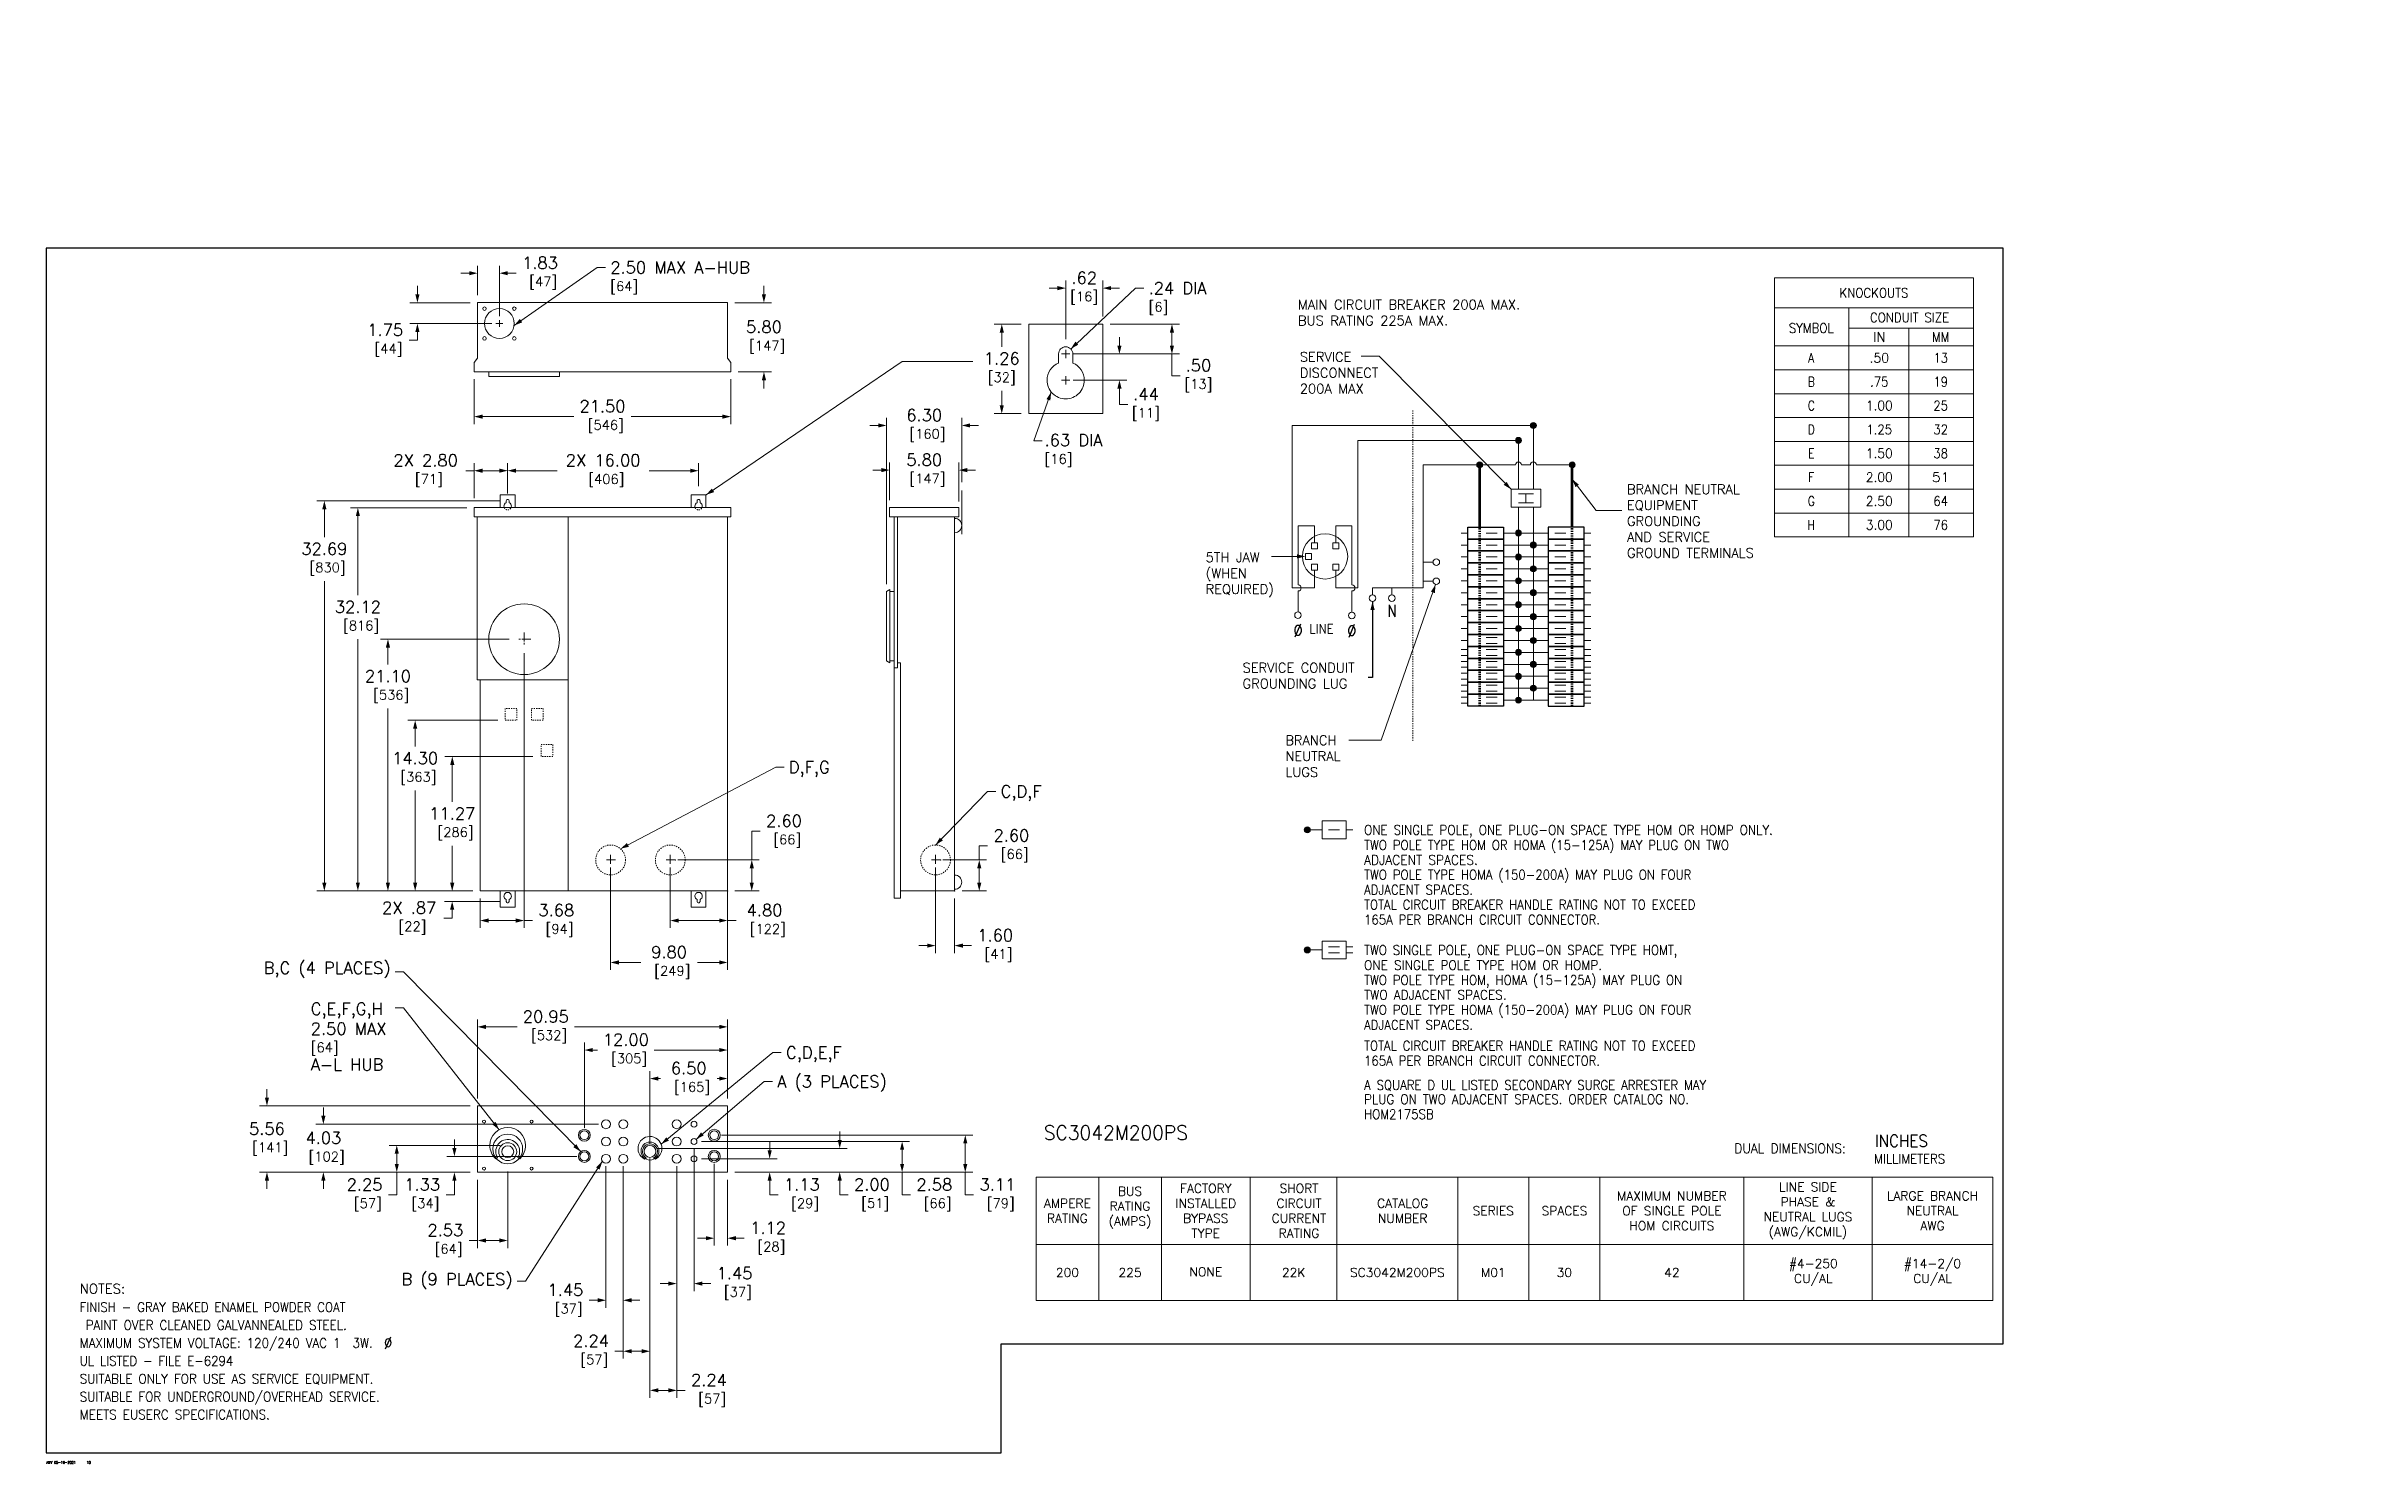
# Model space of a CAD drawing. Header units: inches. Extents: x 0 to 194, y -1 to 118.
import ezdxf
from ezdxf.enums import TextEntityAlignment as Align

# ---------------------------------------------------------------- set-up
doc = ezdxf.new("R2010")
doc.units = ezdxf.units.IN
doc.header["$MEASUREMENT"] = 0
for name, pattern in [('ACANSTGL', [0.11811, 0.07874, -0.03937]), ('CENTER2', [1.125, 0.75, -0.125, 0.125, -0.125]), ('HIDDEN2', [0.08, 0.035, -0.045])]:
    doc.linetypes.add(name, pattern=pattern)
for name, color, linetype, lineweight in [('CENTER1', 2, 'CENTER2', 20), ('CONTINUOUS1', 7, 'Continuous', 20), ('CONTINUOUS3', 253, 'Continuous', 70), ('DIM', 2, 'Continuous', 20), ('HIDDEN1', 5, 'HIDDEN2', 20), ('TEXT1', 3, 'Continuous', 20), ('TEXT3', 82, 'Continuous', 50)]:
    doc.layers.add(name, color=color, linetype=linetype, lineweight=lineweight)
doc.layers.add('VIEWPORT', color=9, linetype='Continuous', plot=False)
doc.styles.add('RomanS', font='romans.shx')
doc.dimstyles.new('SchneiderElectric Dual Below', dxfattribs={"dimscale": 10, "dimtxt": 0.1, "dimasz": 0.07, "dimexe": 0.0625, "dimexo": 0.0625, "dimgap": 0.04, "dimtad": 0, "dimtih": 1, "dimtoh": 1, "dimrnd": 0.001, "dimzin": 4, "dimdsep": 46, "dimtxsty": 'RomanS', "dimblk": 'SEArrow', "dimcen": 0.09, "dimclrd": 256, "dimclre": 256, "dimclrt": 256, "dimadec": 0, "dimazin": 1, "dimtfac": 1, "dimtofl": 0, "dimtmove": 0, "dimatfit": 3, "dimldrblk": 'SEArrow', "dimfxl": 1, "dimtolj": 1, "dimtzin": 0, "dimlwd": -1, "dimlwe": -1, "dimarcsym": 0})

msp = doc.modelspace()

# ---------------------------------------------------------------- texts
at = {"layer": 'DIM', "style": 'RomanS'}
for s, insert, char_height, attachment_point in [('.24 DIA\\P{\\H0.8x;[6]}', (92.379, 98.101), 1, 1), ('.63 DIA\\P{\\H0.8x;[16]}', (83.66, 85.35), 1, 1), ('\\A1;10', (3.382, -0.814), 0.2, 4)]:
    msp.add_mtext(s, dxfattribs=dict(at, insert=insert, char_height=char_height, attachment_point=attachment_point))
at = {"layer": 'TEXT1', "style": 'RomanS'}
for s, height, width, p in [('KNOCKOUTS', 0.8, 0.899335, (153.158, 97.204)), ('CONDUIT SIZE', 0.8, 0.899633, (156.143, 95.137)), ('SYMBOL', 0.8, 0.898447, (147.908, 94.254)), ('IN', 0.8, 0.976187, (153.607, 93.504)), ('MM', 0.8, 0.882523, (158.756, 93.504)), ('A', 0.8, 0.8, (147.908, 91.754)), ('.50', 0.8, 0.951579, (153.607, 91.754)), ('13', 0.8, 0.882523, (158.756, 91.754)), ('B', 0.8, 0.8, (147.908, 89.754)), ('.75', 0.8, 0.89305, (153.607, 89.754)), ('19', 0.8, 0.882523, (158.756, 89.754)), ('C', 0.8, 0.8, (147.908, 87.754)), ('1.00', 0.8, 0.93861, (153.607, 87.754)), ('25', 0.8, 0.882523, (158.756, 87.754)), ('D', 0.8, 0.8, (147.908, 85.754)), ('1.25', 0.8, 0.896304, (153.607, 85.754)), ('32', 0.8, 0.882523, (158.756, 85.754)), ('E', 0.8, 0.8, (147.908, 83.754)), ('1.50', 0.8, 0.93861, (153.607, 83.754)), ('38', 0.8, 0.882523, (158.756, 83.754)), ('F', 0.8, 0.8, (147.908, 81.754)), ('2.00', 0.8, 0.93861, (153.607, 81.754)), ('51', 0.8, 1.09141, (158.756, 81.754)), ('G', 0.8, 0.8, (147.908, 79.754)), ('2.50', 0.8, 0.93861, (153.607, 79.754)), ('64', 0.8, 0.882523, (158.756, 79.754)), ('H', 0.8, 0.8, (147.908, 77.754)), ('3.00', 0.8, 0.93861, (153.607, 77.754)), ('76', 0.8, 0.882523, (158.756, 77.754)), ('N', 1, 0.8, (112.766, 70.556)), ('ø', 1.25, 0.8, (104.895, 69.132)), ('ø', 1.25, 0.8, (109.404, 69.101))]:
    msp.add_text(s, height=height, dxfattribs=dict(at, width=width)).set_placement(p, align=Align.MIDDLE_CENTER)
for s, height, width, p in [('LINE', 0.8, 0.896304, (105.853, 69.046)), ('ONE SINGLE POLE, ONE PLUG-ON SPACE TYPE HOM OR HOMP ONLY.', 0.8, 0.912478, (110.431, 52.192)), ('TWO POLE TYPE HOM OR HOMA (15-125A) MAY PLUG ON TWO', 0.8, 0.899981, (110.431, 50.931)), ('TWO POLE TYPE HOMA (150-200A) MAY PLUG ON FOUR', 0.8, 0.899976, (110.431, 48.443)), ('ADJACENT SPACES.', 0.8, 0.939768, (110.431, 49.681)), ('ADJACENT SPACES. ', 0.8, 0.89982, (110.431, 47.186)), ('TOTAL CIRCUIT BREAKER HANDLE RATING NOT TO EXCEED', 0.8, 0.899979, (110.431, 45.932)), ('165A PER BRANCH CIRCUIT CONNECTOR. ', 0.8, 0.899958, (110.431, 44.676)), ('TWO SINGLE POLE, ONE PLUG-ON SPACE TYPE HOMT ', 0.8, 0.899978, (110.431, 42.127)), ('TWO SINGLE POLE, ONE PLUG-ON SPACE TYPE HOMT,', 0.8, 0.899977, (110.431, 42.127)), ('ONE SINGLE POLE TYPE HOM OR HOMP.', 0.8, 0.924911, (110.431, 40.866)), ('TWO POLE TYPE HOM, HOMA (15-125A) MAY PLUG ON ', 0.8, 0.899976, (110.431, 39.616)), ('TWO POLE TYPE HOMA (150-200A) MAY PLUG ON FOUR ', 0.8, 0.899977, (110.431, 37.122)), ('TWO ADJACENT SPACES.', 0.8, 0.931436, (110.431, 38.378)), ('ADJACENT SPACES. ', 0.8, 0.89982, (110.431, 35.865)), ('TOTAL CIRCUIT BREAKER HANDLE RATING NOT TO EXCEED', 0.8, 0.899979, (110.431, 34.112)), ('165A PER BRANCH CIRCUIT CONNECTOR. ', 0.8, 0.899958, (110.431, 32.856)), ('A SQUARE D UL LISTED SECONDARY SURGE ARRESTER MAY', 0.8, 0.899979, (110.431, 30.815)), ('PLUG ON TWO ADJACENT SPACES. ORDER CATALOG NO.', 0.8, 0.913308, (110.431, 29.621)), ('HOM2175SB', 0.8, 0.899335, (110.431, 28.371)), ('DUAL DIMENSIONS:', 0.8, 0.939768, (141.46, 25.509)), ('INCHES', 1, 0.925574, (153.238, 26.135)), ('MILLIMETERS', 0.8, 0.899561, (153.172, 24.635)), ('NOTES:', 0.8, 1.017741, (2.8, 13.75)), ('FINISH - GRAY BAKED ENAMEL POWDER COAT', 0.8, 0.899965, (2.8, 12.2)), ('MAXIMUM SYSTEM VOLTAGE: 120/240 VAC 1  3W.', 0.8, 0.914604, (2.8, 9.2)), (' PAINT OVER CLEANED GALVANNEALED STEEL.', 0.8, 0.915754, (2.8, 10.7)), ('Ø', 1, 0.8, (28.303, 9.22)), ('UL LISTED - FILE E-6294', 0.8, 0.899903, (2.8, 7.7)), ('SUITABLE ONLY FOR USE AS SERVICE EQUIPMENT.', 0.8, 0.914257, (2.8, 6.2)), ('SUITABLE FOR UNDERGROUND/OVERHEAD SERVICE.', 0.8, 0.914604, (2.8, 4.7)), ('MEETS EUSERC SPECIFICATIONS.', 0.8, 0.922152, (2.8, 3.2))]:
    msp.add_text(s, height=height, dxfattribs=dict(at, width=width)).set_placement(p, align=Align.MIDDLE_LEFT)
for s, insert, char_height, attachment_point in [('2.50 MAX A-HUB\\P{\\H0.8x;[64]}', (47.267, 99.826), 1, 1), ('SERVICE\\PDISCONNECT\\P200A MAX', (105.048, 92.241), 0.8, 1), ('BRANCH NEUTRAL\\PEQUIPMENT\\PGROUNDING\\PAND SERVICE\\PGROUND TERMINALS', (132.464, 81.142), 0.8, 1), ('5TH JAW\\P(WHEN\\PREQUIRED)', (97.154, 75.438), 0.8, 1), ('SERVICE CONDUIT\\PGROUNDING LUG', (100.252, 66.19), 0.8, 1), ('BRANCH \\PNEUTRAL \\PLUGS', (103.836, 60.107), 0.8, 1), ('D,F,G', (62.223, 57.957), 1, 1), ('C,D,F', (79.975, 55.925), 1, 1), ('B,C (4 PLACES)', (28.843, 39.796), 1, 9), ('C,E,F,G,H\\P2.50 MAX\\P{\\H0.8x;[64]\\P}A-L HUB', (22.16, 37.705), 1, 1), ('C,D,E,F', (61.992, 34.035), 1, 1), ('A (3 PLACES)', (61.253, 31.608), 1, 1), ('BUS\\PRATING\\P(AMPS)', (90.817, 20.541), 0.752, 5), ('FACTORY\\PINSTALLED\\PBYPASS\\PTYPE', (97.167, 20.277), 0.752, 5), ('SHORT\\PCIRCUIT\\PCURRENT\\PRATING', (104.976, 20.277), 0.752, 5), ('MAXIMUM NUMBER\\POF SINGLE POLE\\PHOM CIRCUITS', (136.224, 20.277), 0.752, 5), ('LINE SIDE\\PPHASE &\\PNEUTRAL LUGS\\P(AWG/KCMIL)', (147.627, 20.277), 0.752, 5), ('LARGE BRANCH\\PNEUTRAL\\PAWG', (158.066, 20.277), 0.752, 5), ('AMPERE\\PRATING', (85.568, 20.277), 0.752, 5), ('CATALOG\\PNUMBER', (113.668, 20.277), 0.752, 5), ('SERIES', (121.259, 20.277), 0.752, 5), ('SPACES', (127.221, 20.277), 0.752, 5), ('NONE', (97.167, 15.164), 0.752, 5), ('#4-250\\PCU/AL', (148.077, 15.107), 0.752, 5), ('#14-2/0\\PCU/AL', (158.066, 15.107), 0.752, 5), ('B (9 PLACES)', (39.065, 14.374), 1, 6), ('200', (85.568, 15.107), 0.752, 5), ('225', (90.817, 15.107), 0.752, 5), ('22K', (104.526, 15.107), 0.752, 5), ('SC3042M200PS', (113.218, 15.107), 0.752, 5), ('M01', (121.259, 15.107), 0.752, 5), ('30', (127.221, 15.107), 0.752, 5), ('42', (136.224, 15.107), 0.752, 5)]:
    msp.add_mtext(s, dxfattribs=dict(at, insert=insert, char_height=char_height, attachment_point=attachment_point))
at = {"layer": 'TEXT1', "insert": (104.893, 96.614), "char_height": 0.8, "attachment_point": 1, "style": 'RomanS'}
msp.add_mtext_dynamic_manual_height_columns('MAIN CIRCUIT BREAKER 200A MAX.\\PBUS RATING 225A MAX.', width=31.10618, gutter_width=1, heights=[2.807], dxfattribs=at)
at = {"layer": 'TEXT3', "style": 'RomanS', "width": 0.954659}
msp.add_text('SC3042M200PS', height=1.2, dxfattribs=at).set_placement((89.633, 26.831), align=Align.MIDDLE_CENTER)
at = {"layer": 'VIEWPORT', "insert": (0, -0.814), "char_height": 0.2, "attachment_point": 4, "style": 'RomanS'}
msp.add_mtext('\\A1;AWY 05-19-2021', dxfattribs=at)

# ---------------------------------------------------------------- blocks, each defined once
blk = doc.blocks.new('SEArrow')
at = {"linetype": 'ByBlock', "lineweight": -2}
blk.add_lwpolyline([(0, 0, 0, 0.5, 0), (-1, 0, 0.5, 0.5, 0)], format="xyseb", dxfattribs=at)
blk = doc.blocks.new('*D4')
at = {"layer": 'Defpoints', "color": 0, "transparency": 16777216}
for p in [(35.86, 90.58), (57.36, 90.58), (57.36, 86.83)]:
    blk.add_point(p, dxfattribs=at)
at = {"layer": 'DIM', "transparency": 16777216}
for p, q in [((35.86, 89.96), (35.86, 86.21)), ((57.36, 89.96), (57.36, 86.21)), ((36.56, 86.83), (44.21, 86.83)), ((56.66, 86.83), (49.01, 86.83))]:
    blk.add_line(p, q, dxfattribs=at)
at = {"layer": 'DIM', "transparency": 16777216, "xscale": 0.7000000000000001, "yscale": 0.7000000000000001, "zscale": 0.7000000000000001, "rotation": 180}
blk.add_blockref('SEArrow', (35.86, 86.83), dxfattribs=at)
at = {"layer": 'DIM', "transparency": 16777216, "xscale": 0.7000000000000001, "yscale": 0.7000000000000001, "zscale": 0.7000000000000001}
blk.add_blockref('SEArrow', (57.36, 86.83), dxfattribs=at)
at = {"layer": 'DIM', "transparency": 16777216, "insert": (46.61, 86.83), "char_height": 1, "attachment_point": 5, "style": 'RomanS'}
blk.add_mtext('\\A1;21.50\\P{\\H0.8x; [546]', dxfattribs=at)
blk = doc.blocks.new('*D5')
at = {"layer": 'Defpoints', "color": 0, "transparency": 16777216}
for p in [(57.09, 96.38), (57.36, 90.58), (60.14, 90.58)]:
    blk.add_point(p, dxfattribs=at)
at = {"layer": 'DIM', "transparency": 16777216}
for p, q in [((60.14, 97.08), (60.14, 97.78)), ((57.71, 96.38), (60.77, 96.38)), ((57.99, 90.58), (60.77, 90.58)), ((60.14, 89.88), (60.14, 89.18))]:
    blk.add_line(p, q, dxfattribs=at)
at = {"layer": 'DIM', "transparency": 16777216, "xscale": 0.7000000000000001, "yscale": 0.7000000000000001, "zscale": 0.7000000000000001}
for p, rotation in [((60.14, 96.38), 270), ((60.14, 90.58), 90)]:
    blk.add_blockref('SEArrow', p, dxfattribs=dict(at, rotation=rotation))
at = {"layer": 'DIM', "transparency": 16777216, "insert": (60.14, 93.48), "char_height": 1, "attachment_point": 5, "style": 'RomanS'}
blk.add_mtext('\\A1;5.80\\P{\\H0.8x; [147]', dxfattribs=at)
blk = doc.blocks.new('*D6')
at = {"layer": 'Defpoints', "color": 0, "transparency": 16777216}
for p in [(36.14, 98.85), (36.14, 96.38), (37.97, 94.63)]:
    blk.add_point(p, dxfattribs=at)
at = {"layer": 'DIM', "transparency": 16777216}
for p, q in [((36.14, 97.01), (36.14, 99.47)), ((37.97, 95.26), (37.97, 99.47)), ((35.44, 98.85), (34.74, 98.85)), ((38.67, 98.85), (39.37, 98.85))]:
    blk.add_line(p, q, dxfattribs=at)
at = {"layer": 'DIM', "transparency": 16777216, "xscale": 0.7000000000000001, "yscale": 0.7000000000000001, "zscale": 0.7000000000000001}
blk.add_blockref('SEArrow', (36.14, 98.85), dxfattribs=at)
at = {"layer": 'DIM', "transparency": 16777216, "xscale": 0.7000000000000001, "yscale": 0.7000000000000001, "zscale": 0.7000000000000001, "rotation": 180}
blk.add_blockref('SEArrow', (37.97, 98.85), dxfattribs=at)
at = {"layer": 'DIM', "transparency": 16777216, "insert": (41.37, 98.85), "char_height": 1, "attachment_point": 5, "style": 'RomanS'}
blk.add_mtext('\\A1;1.83\\P{\\H0.8x; [47]', dxfattribs=at)
blk = doc.blocks.new('*D7')
at = {"layer": 'Defpoints', "color": 0, "transparency": 16777216}
for p in [(76.47, 82.35), (70.67, 79.2), (76.47, 79.11)]:
    blk.add_point(p, dxfattribs=at)
at = {"layer": 'DIM', "transparency": 16777216}
for p, q in [((69.97, 82.35), (69.27, 82.35)), ((70.67, 79.83), (70.67, 82.98)), ((76.47, 79.73), (76.47, 82.98)), ((77.17, 82.35), (77.87, 82.35))]:
    blk.add_line(p, q, dxfattribs=at)
at = {"layer": 'DIM', "transparency": 16777216, "xscale": 0.7000000000000001, "yscale": 0.7000000000000001, "zscale": 0.7000000000000001}
blk.add_blockref('SEArrow', (70.67, 82.35), dxfattribs=at)
at = {"layer": 'DIM', "transparency": 16777216, "xscale": 0.7000000000000001, "yscale": 0.7000000000000001, "zscale": 0.7000000000000001, "rotation": 180}
blk.add_blockref('SEArrow', (76.47, 82.35), dxfattribs=at)
at = {"layer": 'DIM', "transparency": 16777216, "insert": (73.57, 82.35), "char_height": 1, "attachment_point": 5, "style": 'RomanS'}
blk.add_mtext('\\A1;5.80\\P{\\H0.8x; [147]', dxfattribs=at)
blk = doc.blocks.new('*D8')
at = {"layer": 'Defpoints', "color": 0, "transparency": 16777216}
for p in [(70.42, 86.09), (76.72, 80.7), (70.42, 72.18)]:
    blk.add_point(p, dxfattribs=at)
at = {"layer": 'DIM', "transparency": 16777216}
for p, q in [((69.72, 86.09), (69.02, 86.09)), ((70.42, 72.8), (70.42, 86.72)), ((76.72, 81.33), (76.72, 86.72)), ((77.42, 86.09), (78.12, 86.09))]:
    blk.add_line(p, q, dxfattribs=at)
at = {"layer": 'DIM', "transparency": 16777216, "xscale": 0.7000000000000001, "yscale": 0.7000000000000001, "zscale": 0.7000000000000001}
blk.add_blockref('SEArrow', (70.42, 86.09), dxfattribs=at)
at = {"layer": 'DIM', "transparency": 16777216, "xscale": 0.7000000000000001, "yscale": 0.7000000000000001, "zscale": 0.7000000000000001, "rotation": 180}
blk.add_blockref('SEArrow', (76.72, 86.09), dxfattribs=at)
at = {"layer": 'DIM', "transparency": 16777216, "insert": (73.57, 86.09), "char_height": 1, "attachment_point": 5, "style": 'RomanS'}
blk.add_mtext('\\A1;6.30\\P{\\H0.8x; [160]', dxfattribs=at)
blk = doc.blocks.new('*D9')
at = {"layer": 'Defpoints', "color": 0, "transparency": 16777216}
for p in [(82.33, 94.58), (80.07, 87.08), (82.33, 87.08)]:
    blk.add_point(p, dxfattribs=at)
at = {"layer": 'DIM', "transparency": 16777216}
for p, q in [((81.7, 94.58), (79.44, 94.58)), ((80.07, 93.88), (80.07, 92.67)), ((80.07, 87.78), (80.07, 88.99)), ((81.7, 87.08), (79.44, 87.08))]:
    blk.add_line(p, q, dxfattribs=at)
at = {"layer": 'DIM', "transparency": 16777216, "xscale": 0.7000000000000001, "yscale": 0.7000000000000001, "zscale": 0.7000000000000001}
for p, rotation in [((80.07, 94.58), 90), ((80.07, 87.08), 270)]:
    blk.add_blockref('SEArrow', p, dxfattribs=dict(at, rotation=rotation))
at = {"layer": 'DIM', "transparency": 16777216, "insert": (80.07, 90.83), "char_height": 1, "attachment_point": 5, "style": 'RomanS'}
blk.add_mtext('\\A1;1.26\\P{\\H0.8x;[32]}', dxfattribs=at)
blk = doc.blocks.new('*D10')
at = {"layer": 'Defpoints', "color": 0, "transparency": 16777216}
for p in [(88.53, 97.6), (88.53, 94.58), (85.43, 92.68)]:
    blk.add_point(p, dxfattribs=at)
at = {"layer": 'DIM', "transparency": 16777216}
for p, q in [((84.73, 97.6), (84.03, 97.6)), ((85.43, 93.31), (85.43, 98.23)), ((88.53, 95.21), (88.53, 98.23)), ((89.23, 97.6), (89.93, 97.6))]:
    blk.add_line(p, q, dxfattribs=at)
at = {"layer": 'DIM', "transparency": 16777216, "xscale": 0.7000000000000001, "yscale": 0.7000000000000001, "zscale": 0.7000000000000001}
blk.add_blockref('SEArrow', (85.43, 97.6), dxfattribs=at)
at = {"layer": 'DIM', "transparency": 16777216, "xscale": 0.7000000000000001, "yscale": 0.7000000000000001, "zscale": 0.7000000000000001, "rotation": 180}
blk.add_blockref('SEArrow', (88.53, 97.6), dxfattribs=at)
at = {"layer": 'DIM', "transparency": 16777216, "insert": (86.98, 97.6), "char_height": 1, "attachment_point": 5, "style": 'RomanS'}
blk.add_mtext('\\A1;.62\\P{\\H0.8x;[16]}', dxfattribs=at)
blk = doc.blocks.new('*D11')
at = {"layer": 'Defpoints', "color": 0, "transparency": 16777216}
for p in [(38.66, 82.3), (38.66, 80.38), (54.66, 80.38)]:
    blk.add_point(p, dxfattribs=at)
at = {"layer": 'DIM', "transparency": 16777216}
for p, q in [((38.66, 81), (38.66, 82.92)), ((39.36, 82.3), (42.81, 82.3)), ((53.96, 82.3), (50.52, 82.3)), ((54.66, 81), (54.66, 82.92))]:
    blk.add_line(p, q, dxfattribs=at)
at = {"layer": 'DIM', "transparency": 16777216, "xscale": 0.7000000000000001, "yscale": 0.7000000000000001, "zscale": 0.7000000000000001, "rotation": 180}
blk.add_blockref('SEArrow', (38.66, 82.3), dxfattribs=at)
at = {"layer": 'DIM', "transparency": 16777216, "xscale": 0.7000000000000001, "yscale": 0.7000000000000001, "zscale": 0.7000000000000001}
blk.add_blockref('SEArrow', (54.66, 82.3), dxfattribs=at)
at = {"layer": 'DIM', "transparency": 16777216, "insert": (46.66, 82.3), "char_height": 1, "attachment_point": 5, "style": 'RomanS'}
blk.add_mtext('\\A1;2X 16.00\\P{\\H0.8x; [406]', dxfattribs=at)
blk = doc.blocks.new('*D12')
at = {"layer": 'Defpoints', "color": 0, "transparency": 16777216}
for p in [(35.86, 82.3), (38.66, 79.77), (35.86, 79.38)]:
    blk.add_point(p, dxfattribs=at)
at = {"layer": 'DIM', "transparency": 16777216}
for p, q in [((35.86, 82.3), (35.16, 82.3)), ((35.86, 80), (35.86, 82.92)), ((37.96, 82.3), (36.56, 82.3)), ((38.66, 80.39), (38.66, 82.92))]:
    blk.add_line(p, q, dxfattribs=at)
at = {"layer": 'DIM', "transparency": 16777216, "xscale": 0.7000000000000001, "yscale": 0.7000000000000001, "zscale": 0.7000000000000001, "rotation": 180}
blk.add_blockref('SEArrow', (35.86, 82.3), dxfattribs=at)
at = {"layer": 'DIM', "transparency": 16777216, "xscale": 0.7000000000000001, "yscale": 0.7000000000000001, "zscale": 0.7000000000000001}
blk.add_blockref('SEArrow', (38.66, 82.3), dxfattribs=at)
at = {"layer": 'DIM', "transparency": 16777216, "insert": (31.79, 82.3), "char_height": 1, "attachment_point": 5, "style": 'RomanS'}
blk.add_mtext('\\A1;2X 2.80\\P{\\H0.8x; [71]', dxfattribs=at)
blk = doc.blocks.new('*D13')
at = {"layer": 'Defpoints', "color": 0, "transparency": 16777216}
for p in [(38.66, 79.77), (23.3, 47.08), (36.36, 47.08)]:
    blk.add_point(p, dxfattribs=at)
at = {"layer": 'DIM', "transparency": 16777216}
for p, q in [((38.04, 79.77), (22.68, 79.77)), ((23.3, 79.07), (23.3, 76.73)), ((23.3, 47.78), (23.3, 73.04)), ((35.74, 47.08), (22.68, 47.08))]:
    blk.add_line(p, q, dxfattribs=at)
at = {"layer": 'DIM', "transparency": 16777216, "xscale": 0.7000000000000001, "yscale": 0.7000000000000001, "zscale": 0.7000000000000001}
for p, rotation in [((23.3, 79.77), 90), ((23.3, 47.08), 270)]:
    blk.add_blockref('SEArrow', p, dxfattribs=dict(at, rotation=rotation))
at = {"layer": 'DIM', "transparency": 16777216, "insert": (23.3, 74.89), "char_height": 1, "attachment_point": 5, "style": 'RomanS'}
blk.add_mtext('\\A1;32.69\\P{\\H0.8x; [830]', dxfattribs=at)
blk = doc.blocks.new('*D14')
at = {"layer": 'Defpoints', "color": 0, "transparency": 16777216}
for p in [(35.86, 79.2), (26.11, 47.08), (36.36, 47.08)]:
    blk.add_point(p, dxfattribs=at)
at = {"layer": 'DIM', "transparency": 16777216}
for p, q in [((35.24, 79.2), (25.49, 79.2)), ((26.11, 78.5), (26.11, 71.86)), ((26.11, 47.78), (26.11, 68.18)), ((35.74, 47.08), (25.49, 47.08))]:
    blk.add_line(p, q, dxfattribs=at)
at = {"layer": 'DIM', "transparency": 16777216, "xscale": 0.7000000000000001, "yscale": 0.7000000000000001, "zscale": 0.7000000000000001}
for p, rotation in [((26.11, 79.2), 90), ((26.11, 47.08), 270)]:
    blk.add_blockref('SEArrow', p, dxfattribs=dict(at, rotation=rotation))
at = {"layer": 'DIM', "transparency": 16777216, "insert": (26.11, 70.02), "char_height": 1, "attachment_point": 5, "style": 'RomanS'}
blk.add_mtext('\\A1;32.12\\P{\\H0.8x; [816]', dxfattribs=at)
blk = doc.blocks.new('*D15')
at = {"layer": 'Defpoints', "color": 0, "transparency": 16777216}
for p in [(39.42, 68.18), (28.63, 47.08), (36.36, 47.08)]:
    blk.add_point(p, dxfattribs=at)
at = {"layer": 'DIM', "transparency": 16777216}
for p, q in [((38.79, 68.18), (28.01, 68.18)), ((28.63, 67.48), (28.63, 66.06)), ((28.63, 47.78), (28.63, 62.38)), ((35.74, 47.08), (28.01, 47.08))]:
    blk.add_line(p, q, dxfattribs=at)
at = {"layer": 'DIM', "transparency": 16777216, "xscale": 0.7000000000000001, "yscale": 0.7000000000000001, "zscale": 0.7000000000000001}
for p, rotation in [((28.63, 68.18), 90), ((28.63, 47.08), 270)]:
    blk.add_blockref('SEArrow', p, dxfattribs=dict(at, rotation=rotation))
at = {"layer": 'DIM', "transparency": 16777216, "insert": (28.63, 64.22), "char_height": 1, "attachment_point": 5, "style": 'RomanS'}
blk.add_mtext('\\A1;21.10\\P{\\H0.8x; [536]', dxfattribs=at)
blk = doc.blocks.new('*D16')
at = {"layer": 'Defpoints', "color": 0, "transparency": 16777216}
for p in [(38.45, 61.38), (30.91, 47.08), (36.36, 47.08)]:
    blk.add_point(p, dxfattribs=at)
at = {"layer": 'DIM', "transparency": 16777216}
for p, q in [((37.83, 61.38), (30.29, 61.38)), ((30.91, 60.68), (30.91, 59.18)), ((30.91, 47.78), (30.91, 55.5)), ((35.74, 47.08), (30.29, 47.08))]:
    blk.add_line(p, q, dxfattribs=at)
at = {"layer": 'DIM', "transparency": 16777216, "xscale": 0.7000000000000001, "yscale": 0.7000000000000001, "zscale": 0.7000000000000001}
for p, rotation in [((30.91, 61.38), 90), ((30.91, 47.08), 270)]:
    blk.add_blockref('SEArrow', p, dxfattribs=dict(at, rotation=rotation))
at = {"layer": 'DIM', "transparency": 16777216, "insert": (30.91, 57.34), "char_height": 1, "attachment_point": 5, "style": 'RomanS'}
blk.add_mtext('\\A1;14.30\\P{\\H0.8x; [363]', dxfattribs=at)
blk = doc.blocks.new('*D17')
at = {"layer": 'Defpoints', "color": 0, "transparency": 16777216}
for p in [(41.4, 58.35), (34.02, 47.08), (36.36, 47.08)]:
    blk.add_point(p, dxfattribs=at)
at = {"layer": 'DIM', "transparency": 16777216}
for p, q in [((40.78, 58.35), (33.39, 58.35)), ((34.02, 57.65), (34.02, 54.56)), ((34.02, 47.78), (34.02, 50.87)), ((35.74, 47.08), (33.39, 47.08))]:
    blk.add_line(p, q, dxfattribs=at)
at = {"layer": 'DIM', "transparency": 16777216, "xscale": 0.7000000000000001, "yscale": 0.7000000000000001, "zscale": 0.7000000000000001}
for p, rotation in [((34.02, 58.35), 90), ((34.02, 47.08), 270)]:
    blk.add_blockref('SEArrow', p, dxfattribs=dict(at, rotation=rotation))
at = {"layer": 'DIM', "transparency": 16777216, "insert": (34.02, 52.71), "char_height": 1, "attachment_point": 5, "style": 'RomanS'}
blk.add_mtext('\\A1;11.27\\P{\\H0.8x; [286]', dxfattribs=at)
blk = doc.blocks.new('*D18')
at = {"layer": 'Defpoints', "color": 0, "transparency": 16777216}
for p in [(40.04, 67.62), (36.36, 47.08), (36.36, 44.6)]:
    blk.add_point(p, dxfattribs=at)
at = {"layer": 'DIM', "transparency": 16777216}
for p, q in [((40.04, 67), (40.04, 43.98)), ((36.36, 46.45), (36.36, 43.98)), ((37.06, 44.6), (39.34, 44.6)), ((40.04, 44.6), (40.74, 44.6))]:
    blk.add_line(p, q, dxfattribs=at)
at = {"layer": 'DIM', "transparency": 16777216, "xscale": 0.7000000000000001, "yscale": 0.7000000000000001, "zscale": 0.7000000000000001, "rotation": 180}
blk.add_blockref('SEArrow', (36.36, 44.6), dxfattribs=at)
at = {"layer": 'DIM', "transparency": 16777216, "xscale": 0.7000000000000001, "yscale": 0.7000000000000001, "zscale": 0.7000000000000001}
blk.add_blockref('SEArrow', (40.04, 44.6), dxfattribs=at)
at = {"layer": 'DIM', "transparency": 16777216, "insert": (42.74, 44.6), "char_height": 1, "attachment_point": 5, "style": 'RomanS'}
blk.add_mtext('\\A1;3.68\\P{\\H0.8x; [94]', dxfattribs=at)
blk = doc.blocks.new('*D19')
at = {"layer": 'Defpoints', "color": 0, "transparency": 16777216}
for p in [(52.29, 49.68), (57.09, 49.88), (57.09, 44.6)]:
    blk.add_point(p, dxfattribs=at)
at = {"layer": 'DIM', "transparency": 16777216}
for p, q in [((52.29, 49.05), (52.29, 43.98)), ((57.09, 49.25), (57.09, 43.98)), ((52.99, 44.6), (56.39, 44.6)), ((57.09, 44.6), (57.81, 44.6))]:
    blk.add_line(p, q, dxfattribs=at)
at = {"layer": 'DIM', "transparency": 16777216, "xscale": 0.7000000000000001, "yscale": 0.7000000000000001, "zscale": 0.7000000000000001, "rotation": 180}
blk.add_blockref('SEArrow', (52.29, 44.6), dxfattribs=at)
at = {"layer": 'DIM', "transparency": 16777216, "xscale": 0.7000000000000001, "yscale": 0.7000000000000001, "zscale": 0.7000000000000001}
blk.add_blockref('SEArrow', (57.09, 44.6), dxfattribs=at)
at = {"layer": 'DIM', "transparency": 16777216, "insert": (60.19, 44.6), "char_height": 1, "attachment_point": 5, "style": 'RomanS'}
blk.add_mtext('\\A1;4.80\\P{\\H0.8x; [122]', dxfattribs=at)
blk = doc.blocks.new('*D20')
at = {"layer": 'Defpoints', "color": 0, "transparency": 16777216}
for p in [(52.29, 49.68), (57.09, 47.08), (59.12, 47.08)]:
    blk.add_point(p, dxfattribs=at)
at = {"layer": 'DIM', "transparency": 16777216}
for p, q in [((59.12, 49.68), (59.12, 52.09)), ((59.12, 52.09), (59.82, 52.09)), ((52.91, 49.68), (59.75, 49.68)), ((59.12, 47.78), (59.12, 48.98)), ((57.71, 47.08), (59.75, 47.08))]:
    blk.add_line(p, q, dxfattribs=at)
at = {"layer": 'DIM', "transparency": 16777216, "xscale": 0.7000000000000001, "yscale": 0.7000000000000001, "zscale": 0.7000000000000001}
for p, rotation in [((59.12, 49.68), 90), ((59.12, 47.08), 270)]:
    blk.add_blockref('SEArrow', p, dxfattribs=dict(at, rotation=rotation))
at = {"layer": 'DIM', "transparency": 16777216, "insert": (61.82, 52.09), "char_height": 1, "attachment_point": 5, "style": 'RomanS'}
blk.add_mtext('\\A1;2.60\\P{\\H0.8x; [66]', dxfattribs=at)
blk = doc.blocks.new('*D21')
at = {"layer": 'Defpoints', "color": 0, "transparency": 16777216}
for p in [(74.52, 49.68), (76.12, 47.08), (76.12, 42.5)]:
    blk.add_point(p, dxfattribs=at)
at = {"layer": 'DIM', "transparency": 16777216}
for p, q in [((74.52, 49.05), (74.52, 41.87)), ((76.12, 46.45), (76.12, 41.87)), ((73.82, 42.5), (73.12, 42.5)), ((76.82, 42.5), (77.52, 42.5))]:
    blk.add_line(p, q, dxfattribs=at)
at = {"layer": 'DIM', "transparency": 16777216, "xscale": 0.7000000000000001, "yscale": 0.7000000000000001, "zscale": 0.7000000000000001}
blk.add_blockref('SEArrow', (74.52, 42.5), dxfattribs=at)
at = {"layer": 'DIM', "transparency": 16777216, "xscale": 0.7000000000000001, "yscale": 0.7000000000000001, "zscale": 0.7000000000000001, "rotation": 180}
blk.add_blockref('SEArrow', (76.12, 42.5), dxfattribs=at)
at = {"layer": 'DIM', "transparency": 16777216, "insert": (79.52, 42.5), "char_height": 1, "attachment_point": 5, "style": 'RomanS'}
blk.add_mtext('\\A1;1.60\\P{\\H0.8x; [41]', dxfattribs=at)
blk = doc.blocks.new('*D22')
at = {"layer": 'Defpoints', "color": 0, "transparency": 16777216}
for p in [(74.52, 49.68), (76.12, 47.08), (78.18, 47.08)]:
    blk.add_point(p, dxfattribs=at)
at = {"layer": 'DIM', "transparency": 16777216}
for p, q in [((78.18, 49.68), (78.18, 50.87)), ((78.18, 50.87), (78.88, 50.87)), ((75.14, 49.68), (78.8, 49.68)), ((78.18, 47.78), (78.18, 48.98)), ((76.74, 47.08), (78.8, 47.08))]:
    blk.add_line(p, q, dxfattribs=at)
at = {"layer": 'DIM', "transparency": 16777216, "xscale": 0.7000000000000001, "yscale": 0.7000000000000001, "zscale": 0.7000000000000001}
for p, rotation in [((78.18, 49.68), 90), ((78.18, 47.08), 270)]:
    blk.add_blockref('SEArrow', p, dxfattribs=dict(at, rotation=rotation))
at = {"layer": 'DIM', "transparency": 16777216, "insert": (80.88, 50.87), "char_height": 1, "attachment_point": 5, "style": 'RomanS'}
blk.add_mtext('\\A1;2.60\\P{\\H0.8x; [66]', dxfattribs=at)
blk = doc.blocks.new('*D23')
at = {"layer": 'Defpoints', "color": 0, "transparency": 16777216}
for p in [(57.09, 31.36), (57.09, 29.07), (50.59, 25.28)]:
    blk.add_point(p, dxfattribs=at)
at = {"layer": 'DIM', "transparency": 16777216}
for p, q in [((50.59, 25.91), (50.59, 31.98)), ((51.29, 31.36), (51.46, 31.36)), ((56.39, 31.36), (56.22, 31.36)), ((57.09, 29.69), (57.09, 31.98))]:
    blk.add_line(p, q, dxfattribs=at)
at = {"layer": 'DIM', "transparency": 16777216, "xscale": 0.7000000000000001, "yscale": 0.7000000000000001, "zscale": 0.7000000000000001, "rotation": 180}
blk.add_blockref('SEArrow', (50.59, 31.36), dxfattribs=at)
at = {"layer": 'DIM', "transparency": 16777216, "xscale": 0.7000000000000001, "yscale": 0.7000000000000001, "zscale": 0.7000000000000001}
blk.add_blockref('SEArrow', (57.09, 31.36), dxfattribs=at)
at = {"layer": 'DIM', "transparency": 16777216, "insert": (53.84, 31.36), "char_height": 1, "attachment_point": 5, "style": 'RomanS'}
blk.add_mtext('\\A1;6.50\\P{\\H0.8x; [165]', dxfattribs=at)
blk = doc.blocks.new('*D24')
at = {"layer": 'Defpoints', "color": 0, "transparency": 16777216}
for p in [(57.09, 33.75), (57.09, 29.07), (45.09, 26.62)]:
    blk.add_point(p, dxfattribs=at)
at = {"layer": 'DIM', "transparency": 16777216}
for p, q in [((45.09, 27.24), (45.09, 34.38)), ((45.79, 33.75), (46.19, 33.75)), ((56.39, 33.75), (50.95, 33.75)), ((57.09, 29.69), (57.09, 34.38))]:
    blk.add_line(p, q, dxfattribs=at)
at = {"layer": 'DIM', "transparency": 16777216, "xscale": 0.7000000000000001, "yscale": 0.7000000000000001, "zscale": 0.7000000000000001, "rotation": 180}
blk.add_blockref('SEArrow', (45.09, 33.75), dxfattribs=at)
at = {"layer": 'DIM', "transparency": 16777216, "xscale": 0.7000000000000001, "yscale": 0.7000000000000001, "zscale": 0.7000000000000001}
blk.add_blockref('SEArrow', (57.09, 33.75), dxfattribs=at)
at = {"layer": 'DIM', "transparency": 16777216, "insert": (48.57, 33.75), "char_height": 1, "attachment_point": 5, "style": 'RomanS'}
blk.add_mtext('\\A1;12.00\\P{\\H0.8x; [305]', dxfattribs=at)
blk = doc.blocks.new('*D25')
at = {"layer": 'Defpoints', "color": 0, "transparency": 16777216}
for p in [(57.09, 35.69), (36.14, 29.07), (57.09, 29.07)]:
    blk.add_point(p, dxfattribs=at)
at = {"layer": 'DIM', "transparency": 16777216}
for p, q in [((36.14, 29.69), (36.14, 36.31)), ((36.84, 35.69), (39.46, 35.69)), ((56.39, 35.69), (44.26, 35.69)), ((57.09, 29.69), (57.09, 36.31))]:
    blk.add_line(p, q, dxfattribs=at)
at = {"layer": 'DIM', "transparency": 16777216, "xscale": 0.7000000000000001, "yscale": 0.7000000000000001, "zscale": 0.7000000000000001, "rotation": 180}
blk.add_blockref('SEArrow', (36.14, 35.69), dxfattribs=at)
at = {"layer": 'DIM', "transparency": 16777216, "xscale": 0.7000000000000001, "yscale": 0.7000000000000001, "zscale": 0.7000000000000001}
blk.add_blockref('SEArrow', (57.09, 35.69), dxfattribs=at)
at = {"layer": 'DIM', "transparency": 16777216, "insert": (41.86, 35.69), "char_height": 1, "attachment_point": 5, "style": 'RomanS'}
blk.add_mtext('\\A1;20.95\\P{\\H0.8x; [532]', dxfattribs=at)
blk = doc.blocks.new('*D26')
at = {"layer": 'Defpoints', "color": 0, "transparency": 16777216}
for p in [(36.14, 23.51), (38.67, 24.21), (36.14, 17.79)]:
    blk.add_point(p, dxfattribs=at)
at = {"layer": 'DIM', "transparency": 16777216}
for p, q in [((38.67, 23.58), (38.67, 17.16)), ((36.14, 22.88), (36.14, 17.16)), ((36.14, 17.79), (35.44, 17.79)), ((37.97, 17.79), (36.84, 17.79))]:
    blk.add_line(p, q, dxfattribs=at)
at = {"layer": 'DIM', "transparency": 16777216, "xscale": 0.7000000000000001, "yscale": 0.7000000000000001, "zscale": 0.7000000000000001, "rotation": 180}
blk.add_blockref('SEArrow', (36.14, 17.79), dxfattribs=at)
at = {"layer": 'DIM', "transparency": 16777216, "xscale": 0.7000000000000001, "yscale": 0.7000000000000001, "zscale": 0.7000000000000001}
blk.add_blockref('SEArrow', (38.67, 17.79), dxfattribs=at)
at = {"layer": 'DIM', "transparency": 16777216, "insert": (33.44, 17.79), "char_height": 1, "attachment_point": 5, "style": 'RomanS'}
blk.add_mtext('\\A1;2.53\\P{\\H0.8x; [64]', dxfattribs=at)
blk = doc.blocks.new('*D27')
at = {"layer": 'Defpoints', "color": 0, "transparency": 16777216}
for p in [(46.9, 24.64), (48.35, 24.64), (46.9, 12.78)]:
    blk.add_point(p, dxfattribs=at)
at = {"layer": 'DIM', "transparency": 16777216}
for p, q in [((46.9, 24.01), (46.9, 12.15)), ((48.35, 24.01), (48.35, 12.15)), ((46.2, 12.78), (45.5, 12.78)), ((49.05, 12.78), (49.75, 12.78))]:
    blk.add_line(p, q, dxfattribs=at)
at = {"layer": 'DIM', "transparency": 16777216, "xscale": 0.7000000000000001, "yscale": 0.7000000000000001, "zscale": 0.7000000000000001}
blk.add_blockref('SEArrow', (46.9, 12.78), dxfattribs=at)
at = {"layer": 'DIM', "transparency": 16777216, "xscale": 0.7000000000000001, "yscale": 0.7000000000000001, "zscale": 0.7000000000000001, "rotation": 180}
blk.add_blockref('SEArrow', (48.35, 12.78), dxfattribs=at)
at = {"layer": 'DIM', "transparency": 16777216, "insert": (43.5, 12.78), "char_height": 1, "attachment_point": 5, "style": 'RomanS'}
blk.add_mtext('\\A1;1.45\\P{\\H0.8x; [37]', dxfattribs=at)
blk = doc.blocks.new('*D28')
at = {"layer": 'Defpoints', "color": 0, "transparency": 16777216}
for p in [(50.59, 25.28), (48.35, 24.64), (48.35, 8.51)]:
    blk.add_point(p, dxfattribs=at)
at = {"layer": 'DIM', "transparency": 16777216}
for p, q in [((48.35, 24.01), (48.35, 7.89)), ((50.59, 24.66), (50.59, 7.89)), ((48.35, 8.51), (47.65, 8.51)), ((49.89, 8.51), (49.05, 8.51))]:
    blk.add_line(p, q, dxfattribs=at)
at = {"layer": 'DIM', "transparency": 16777216, "xscale": 0.7000000000000001, "yscale": 0.7000000000000001, "zscale": 0.7000000000000001, "rotation": 180}
blk.add_blockref('SEArrow', (48.35, 8.51), dxfattribs=at)
at = {"layer": 'DIM', "transparency": 16777216, "xscale": 0.7000000000000001, "yscale": 0.7000000000000001, "zscale": 0.7000000000000001}
blk.add_blockref('SEArrow', (50.59, 8.51), dxfattribs=at)
at = {"layer": 'DIM', "transparency": 16777216, "insert": (45.65, 8.51), "char_height": 1, "attachment_point": 5, "style": 'RomanS'}
blk.add_mtext('\\A1;2.24\\P{\\H0.8x; [57]', dxfattribs=at)
blk = doc.blocks.new('*D29')
at = {"layer": 'Defpoints', "color": 0, "transparency": 16777216}
for p in [(50.59, 25.28), (52.83, 24.26), (50.59, 5.23)]:
    blk.add_point(p, dxfattribs=at)
at = {"layer": 'DIM', "transparency": 16777216}
for p, q in [((50.59, 24.66), (50.59, 4.6)), ((52.83, 23.64), (52.83, 4.6)), ((51.29, 5.23), (52.13, 5.23)), ((52.83, 5.23), (53.53, 5.23))]:
    blk.add_line(p, q, dxfattribs=at)
at = {"layer": 'DIM', "transparency": 16777216, "xscale": 0.7000000000000001, "yscale": 0.7000000000000001, "zscale": 0.7000000000000001, "rotation": 180}
blk.add_blockref('SEArrow', (50.59, 5.23), dxfattribs=at)
at = {"layer": 'DIM', "transparency": 16777216, "xscale": 0.7000000000000001, "yscale": 0.7000000000000001, "zscale": 0.7000000000000001}
blk.add_blockref('SEArrow', (52.83, 5.23), dxfattribs=at)
at = {"layer": 'DIM', "transparency": 16777216, "insert": (55.53, 5.23), "char_height": 1, "attachment_point": 5, "style": 'RomanS'}
blk.add_mtext('\\A1;2.24\\P{\\H0.8x; [57]', dxfattribs=at)
blk = doc.blocks.new('*D30')
at = {"layer": 'Defpoints', "color": 0, "transparency": 16777216}
for p in [(54.28, 26.09), (52.83, 24.64), (54.28, 14.18)]:
    blk.add_point(p, dxfattribs=at)
at = {"layer": 'DIM', "transparency": 16777216}
for p, q in [((54.28, 25.46), (54.28, 13.55)), ((52.83, 24.01), (52.83, 13.55)), ((52.13, 14.18), (51.43, 14.18)), ((54.98, 14.18), (55.68, 14.18))]:
    blk.add_line(p, q, dxfattribs=at)
at = {"layer": 'DIM', "transparency": 16777216, "xscale": 0.7000000000000001, "yscale": 0.7000000000000001, "zscale": 0.7000000000000001}
blk.add_blockref('SEArrow', (52.83, 14.18), dxfattribs=at)
at = {"layer": 'DIM', "transparency": 16777216, "xscale": 0.7000000000000001, "yscale": 0.7000000000000001, "zscale": 0.7000000000000001, "rotation": 180}
blk.add_blockref('SEArrow', (54.28, 14.18), dxfattribs=at)
at = {"layer": 'DIM', "transparency": 16777216, "insert": (57.68, 14.18), "char_height": 1, "attachment_point": 5, "style": 'RomanS'}
blk.add_mtext('\\A1;1.45\\P{\\H0.8x; [37]', dxfattribs=at)
blk = doc.blocks.new('*D31')
at = {"layer": 'Defpoints', "color": 0, "transparency": 16777216}
for p in [(55.97, 24.84), (57.09, 23.51), (57.09, 17.98)]:
    blk.add_point(p, dxfattribs=at)
at = {"layer": 'DIM', "transparency": 16777216}
for p, q in [((55.97, 24.21), (55.97, 17.36)), ((57.09, 22.88), (57.09, 17.36)), ((55.27, 17.98), (54.57, 17.98)), ((57.79, 17.98), (58.49, 17.98))]:
    blk.add_line(p, q, dxfattribs=at)
at = {"layer": 'DIM', "transparency": 16777216, "xscale": 0.7000000000000001, "yscale": 0.7000000000000001, "zscale": 0.7000000000000001}
blk.add_blockref('SEArrow', (55.97, 17.98), dxfattribs=at)
at = {"layer": 'DIM', "transparency": 16777216, "xscale": 0.7000000000000001, "yscale": 0.7000000000000001, "zscale": 0.7000000000000001, "rotation": 180}
blk.add_blockref('SEArrow', (57.09, 17.98), dxfattribs=at)
at = {"layer": 'DIM', "transparency": 16777216, "insert": (60.49, 17.98), "char_height": 1, "attachment_point": 5, "style": 'RomanS'}
blk.add_mtext('\\A1;1.12\\P{\\H0.8x; [28]', dxfattribs=at)
blk = doc.blocks.new('*D32')
at = {"layer": 'Defpoints', "color": 0, "transparency": 16777216}
for p in [(34.2, 23.51), (36.14, 23.51), (45.09, 24.84)]:
    blk.add_point(p, dxfattribs=at)
at = {"layer": 'DIM', "transparency": 16777216}
for p, q in [((34.2, 25.54), (34.2, 26.24)), ((44.46, 24.84), (33.57, 24.84)), ((35.51, 23.51), (33.57, 23.51)), ((34.2, 21.61), (33.5, 21.61)), ((34.2, 22.81), (34.2, 21.61))]:
    blk.add_line(p, q, dxfattribs=at)
at = {"layer": 'DIM', "transparency": 16777216, "xscale": 0.7000000000000001, "yscale": 0.7000000000000001, "zscale": 0.7000000000000001}
for p, rotation in [((34.2, 24.84), 270), ((34.2, 23.51), 90)]:
    blk.add_blockref('SEArrow', p, dxfattribs=dict(at, rotation=rotation))
at = {"layer": 'DIM', "transparency": 16777216, "insert": (31.5, 21.61), "char_height": 1, "attachment_point": 5, "style": 'RomanS'}
blk.add_mtext('\\A1;1.33\\P{\\H0.8x; [34]', dxfattribs=at)
blk = doc.blocks.new('*D33')
at = {"layer": 'Defpoints', "color": 0, "transparency": 16777216}
for p in [(38.67, 25.76), (29.37, 23.51), (36.14, 23.51)]:
    blk.add_point(p, dxfattribs=at)
at = {"layer": 'DIM', "transparency": 16777216}
for p, q in [((38.04, 25.76), (28.74, 25.76)), ((35.51, 23.51), (28.74, 23.51)), ((29.37, 25.06), (29.37, 24.21)), ((29.37, 23.51), (29.37, 21.61)), ((29.37, 21.61), (28.67, 21.61))]:
    blk.add_line(p, q, dxfattribs=at)
at = {"layer": 'DIM', "transparency": 16777216, "xscale": 0.7000000000000001, "yscale": 0.7000000000000001, "zscale": 0.7000000000000001}
for p, rotation in [((29.37, 25.76), 90), ((29.37, 23.51), 270)]:
    blk.add_blockref('SEArrow', p, dxfattribs=dict(at, rotation=rotation))
at = {"layer": 'DIM', "transparency": 16777216, "insert": (26.67, 21.61), "char_height": 1, "attachment_point": 5, "style": 'RomanS'}
blk.add_mtext('\\A1;2.25\\P{\\H0.8x; [57]', dxfattribs=at)
blk = doc.blocks.new('*D34')
at = {"layer": 'Defpoints', "color": 0, "transparency": 16777216}
for p in [(46.9, 27.54), (23.22, 23.51), (36.14, 23.51)]:
    blk.add_point(p, dxfattribs=at)
at = {"layer": 'DIM', "transparency": 16777216}
for p, q in [((46.27, 27.54), (22.59, 27.54)), ((23.22, 28.24), (23.22, 28.94)), ((35.51, 23.51), (22.59, 23.51)), ((23.22, 22.81), (23.22, 22.11))]:
    blk.add_line(p, q, dxfattribs=at)
at = {"layer": 'DIM', "transparency": 16777216, "xscale": 0.7000000000000001, "yscale": 0.7000000000000001, "zscale": 0.7000000000000001}
for p, rotation in [((23.22, 27.54), 270), ((23.22, 23.51), 90)]:
    blk.add_blockref('SEArrow', p, dxfattribs=dict(at, rotation=rotation))
at = {"layer": 'DIM', "transparency": 16777216, "insert": (23.22, 25.52), "char_height": 1, "attachment_point": 5, "style": 'RomanS'}
blk.add_mtext('\\A1;4.03\\P{\\H0.8x; [102]', dxfattribs=at)
blk = doc.blocks.new('*D35')
at = {"layer": 'Defpoints', "color": 0, "transparency": 16777216}
for p in [(36.14, 29.07), (18.49, 23.51), (36.14, 23.51)]:
    blk.add_point(p, dxfattribs=at)
at = {"layer": 'DIM', "transparency": 16777216}
for p, q in [((18.49, 29.77), (18.49, 30.47)), ((35.51, 29.07), (17.86, 29.07)), ((35.51, 23.51), (17.86, 23.51)), ((18.49, 22.81), (18.49, 22.11))]:
    blk.add_line(p, q, dxfattribs=at)
at = {"layer": 'DIM', "transparency": 16777216, "xscale": 0.7000000000000001, "yscale": 0.7000000000000001, "zscale": 0.7000000000000001}
for p, rotation in [((18.49, 29.07), 270), ((18.49, 23.51), 90)]:
    blk.add_blockref('SEArrow', p, dxfattribs=dict(at, rotation=rotation))
at = {"layer": 'DIM', "transparency": 16777216, "insert": (18.49, 26.29), "char_height": 1, "attachment_point": 5, "style": 'RomanS'}
blk.add_mtext('\\A1;5.56\\P{\\H0.8x; [141]', dxfattribs=at)
blk = doc.blocks.new('*D36')
at = {"layer": 'Defpoints', "color": 0, "transparency": 16777216}
for p in [(54.28, 24.64), (57.09, 23.51), (60.62, 23.51)]:
    blk.add_point(p, dxfattribs=at)
at = {"layer": 'DIM', "transparency": 16777216}
for p, q in [((60.62, 25.34), (60.62, 26.04)), ((54.9, 24.64), (61.25, 24.64)), ((57.71, 23.51), (61.25, 23.51)), ((60.62, 22.81), (60.62, 22.11)), ((60.62, 21.61), (60.62, 22.11)), ((61.32, 21.61), (60.62, 21.61))]:
    blk.add_line(p, q, dxfattribs=at)
at = {"layer": 'DIM', "transparency": 16777216, "xscale": 0.7000000000000001, "yscale": 0.7000000000000001, "zscale": 0.7000000000000001}
for p, rotation in [((60.62, 24.64), 270), ((60.62, 23.51), 90)]:
    blk.add_blockref('SEArrow', p, dxfattribs=dict(at, rotation=rotation))
at = {"layer": 'DIM', "transparency": 16777216, "insert": (63.32, 21.61), "char_height": 1, "attachment_point": 5, "style": 'RomanS'}
blk.add_mtext('\\A1;1.13\\P{\\H0.8x; [29]', dxfattribs=at)
blk = doc.blocks.new('*D37')
at = {"layer": 'Defpoints', "color": 0, "transparency": 16777216}
for p in [(50.59, 25.51), (57.09, 23.51), (66.49, 23.51)]:
    blk.add_point(p, dxfattribs=at)
at = {"layer": 'DIM', "transparency": 16777216}
for p, q in [((51.21, 25.51), (67.12, 25.51)), ((66.49, 26.21), (66.49, 26.91)), ((57.71, 23.51), (67.12, 23.51)), ((66.49, 22.81), (66.49, 22.11)), ((66.49, 21.62), (66.49, 22.11)), ((67.19, 21.62), (66.49, 21.62))]:
    blk.add_line(p, q, dxfattribs=at)
at = {"layer": 'DIM', "transparency": 16777216, "xscale": 0.7000000000000001, "yscale": 0.7000000000000001, "zscale": 0.7000000000000001}
for p, rotation in [((66.49, 25.51), 270), ((66.49, 23.51), 90)]:
    blk.add_blockref('SEArrow', p, dxfattribs=dict(at, rotation=rotation))
at = {"layer": 'DIM', "transparency": 16777216, "insert": (69.19, 21.62), "char_height": 1, "attachment_point": 5, "style": 'RomanS'}
blk.add_mtext('\\A1;2.00\\P{\\H0.8x; [51]', dxfattribs=at)
blk = doc.blocks.new('*D38')
at = {"layer": 'Defpoints', "color": 0, "transparency": 16777216}
for p in [(54.28, 26.09), (57.09, 23.51), (71.72, 23.51)]:
    blk.add_point(p, dxfattribs=at)
at = {"layer": 'DIM', "transparency": 16777216}
for p, q in [((54.9, 26.09), (72.35, 26.09)), ((71.72, 25.39), (71.72, 24.21)), ((57.71, 23.51), (72.35, 23.51)), ((71.72, 21.61), (71.72, 23.51)), ((72.42, 21.61), (71.72, 21.61))]:
    blk.add_line(p, q, dxfattribs=at)
at = {"layer": 'DIM', "transparency": 16777216, "xscale": 0.7000000000000001, "yscale": 0.7000000000000001, "zscale": 0.7000000000000001}
for p, rotation in [((71.72, 26.09), 90), ((71.72, 23.51), 270)]:
    blk.add_blockref('SEArrow', p, dxfattribs=dict(at, rotation=rotation))
at = {"layer": 'DIM', "transparency": 16777216, "insert": (74.42, 21.61), "char_height": 1, "attachment_point": 5, "style": 'RomanS'}
blk.add_mtext('\\A1;2.58\\P{\\H0.8x; [66]', dxfattribs=at)
blk = doc.blocks.new('*D39')
at = {"layer": 'Defpoints', "color": 0, "transparency": 16777216}
for p in [(55.97, 26.62), (57.09, 23.51), (77.01, 23.51)]:
    blk.add_point(p, dxfattribs=at)
at = {"layer": 'DIM', "transparency": 16777216}
for p, q in [((56.59, 26.62), (77.64, 26.62)), ((77.01, 25.92), (77.01, 24.21)), ((57.71, 23.51), (77.64, 23.51)), ((77.01, 21.61), (77.01, 23.51)), ((77.71, 21.61), (77.01, 21.61))]:
    blk.add_line(p, q, dxfattribs=at)
at = {"layer": 'DIM', "transparency": 16777216, "xscale": 0.7000000000000001, "yscale": 0.7000000000000001, "zscale": 0.7000000000000001}
for p, rotation in [((77.01, 26.62), 90), ((77.01, 23.51), 270)]:
    blk.add_blockref('SEArrow', p, dxfattribs=dict(at, rotation=rotation))
at = {"layer": 'DIM', "transparency": 16777216, "insert": (79.71, 21.61), "char_height": 1, "attachment_point": 5, "style": 'RomanS'}
blk.add_mtext('\\A1;3.11\\P{\\H0.8x; [79]', dxfattribs=at)
blk = doc.blocks.new('*D40')
at = {"layer": 'Defpoints', "color": 0, "transparency": 16777216}
for p in [(36.14, 96.38), (31.1, 94.63), (37.97, 94.63)]:
    blk.add_point(p, dxfattribs=at)
at = {"layer": 'DIM', "transparency": 16777216}
for p, q in [((31.1, 97.08), (31.1, 97.78)), ((35.51, 96.38), (30.47, 96.38)), ((31.1, 93.23), (30.4, 93.23)), ((37.34, 94.63), (30.47, 94.63)), ((31.1, 93.93), (31.1, 93.23))]:
    blk.add_line(p, q, dxfattribs=at)
at = {"layer": 'DIM', "transparency": 16777216, "xscale": 0.7000000000000001, "yscale": 0.7000000000000001, "zscale": 0.7000000000000001}
for p, rotation in [((31.1, 96.38), 270), ((31.1, 94.63), 90)]:
    blk.add_blockref('SEArrow', p, dxfattribs=dict(at, rotation=rotation))
at = {"layer": 'DIM', "transparency": 16777216, "insert": (28.4, 93.23), "char_height": 1, "attachment_point": 5, "style": 'RomanS'}
blk.add_mtext('\\A1;1.75\\P{\\H0.8x; [44]', dxfattribs=at)
blk = doc.blocks.new('*D41')
at = {"layer": 'Defpoints', "color": 0, "transparency": 16777216}
for p in [(85.43, 92.08), (85.43, 89.88), (89.93, 89.88)]:
    blk.add_point(p, dxfattribs=at)
at = {"layer": 'DIM', "transparency": 16777216}
for p, q in [((89.93, 92.78), (89.93, 93.48)), ((86.05, 92.08), (90.56, 92.08)), ((86.05, 89.88), (90.56, 89.88)), ((89.93, 89.18), (89.93, 88.48)), ((89.93, 87.85), (89.93, 88.48)), ((90.63, 87.85), (89.93, 87.85))]:
    blk.add_line(p, q, dxfattribs=at)
at = {"layer": 'DIM', "transparency": 16777216, "xscale": 0.7000000000000001, "yscale": 0.7000000000000001, "zscale": 0.7000000000000001}
for p, rotation in [((89.93, 92.08), 270), ((89.93, 89.88), 90)]:
    blk.add_blockref('SEArrow', p, dxfattribs=dict(at, rotation=rotation))
at = {"layer": 'DIM', "transparency": 16777216, "insert": (92.15, 87.85), "char_height": 1, "attachment_point": 5, "style": 'RomanS'}
blk.add_mtext('\\A1;.44\\P{\\H0.8x;[11]}', dxfattribs=at)
blk = doc.blocks.new('*D42')
at = {"layer": 'Defpoints', "color": 0, "transparency": 16777216}
for p in [(88.53, 94.58), (85.43, 92.08), (94.33, 92.08)]:
    blk.add_point(p, dxfattribs=at)
at = {"layer": 'DIM', "transparency": 16777216}
for p, q in [((89.15, 94.58), (94.95, 94.58)), ((94.33, 93.88), (94.33, 92.78)), ((86.05, 92.08), (94.95, 92.08)), ((94.33, 90.26), (94.33, 92.08)), ((95.03, 90.26), (94.33, 90.26))]:
    blk.add_line(p, q, dxfattribs=at)
at = {"layer": 'DIM', "transparency": 16777216, "xscale": 0.7000000000000001, "yscale": 0.7000000000000001, "zscale": 0.7000000000000001}
for p, rotation in [((94.33, 94.58), 90), ((94.33, 92.08), 270)]:
    blk.add_blockref('SEArrow', p, dxfattribs=dict(at, rotation=rotation))
at = {"layer": 'DIM', "transparency": 16777216, "insert": (96.55, 90.26), "char_height": 1, "attachment_point": 5, "style": 'RomanS'}
blk.add_mtext('\\A1;.50\\P{\\H0.8x;[13]}', dxfattribs=at)
blk = doc.blocks.new('*D43')
at = {"layer": 'Defpoints', "color": 0, "transparency": 16777216}
for p in [(36.36, 47.08), (34.01, 46.21), (38.66, 46.21)]:
    blk.add_point(p, dxfattribs=at)
at = {"layer": 'DIM', "transparency": 16777216}
for p, q in [((35.74, 47.08), (33.38, 47.08)), ((34.01, 47.78), (34.01, 48.48)), ((34.01, 44.81), (33.31, 44.81)), ((38.04, 46.21), (33.38, 46.21)), ((34.01, 45.51), (34.01, 44.81))]:
    blk.add_line(p, q, dxfattribs=at)
at = {"layer": 'DIM', "transparency": 16777216, "xscale": 0.7000000000000001, "yscale": 0.7000000000000001, "zscale": 0.7000000000000001}
for p, rotation in [((34.01, 47.08), 270), ((34.01, 46.21), 90)]:
    blk.add_blockref('SEArrow', p, dxfattribs=dict(at, rotation=rotation))
at = {"layer": 'DIM', "transparency": 16777216, "insert": (30.41, 44.81), "char_height": 1, "attachment_point": 5, "style": 'RomanS'}
blk.add_mtext('\\A1;2X .87\\P{\\H0.8x; [22]', dxfattribs=at)
blk = doc.blocks.new('*D44')
at = {"layer": 'Defpoints', "color": 0, "transparency": 16777216}
for p in [(47.29, 49.68), (57.09, 47.08), (57.09, 41.09)]:
    blk.add_point(p, dxfattribs=at)
at = {"layer": 'DIM', "transparency": 16777216}
for p, q in [((47.29, 49.05), (47.29, 40.47)), ((57.09, 46.45), (57.09, 40.47)), ((47.99, 41.09), (49.81, 41.09)), ((56.39, 41.09), (54.57, 41.09))]:
    blk.add_line(p, q, dxfattribs=at)
at = {"layer": 'DIM', "transparency": 16777216, "xscale": 0.7000000000000001, "yscale": 0.7000000000000001, "zscale": 0.7000000000000001, "rotation": 180}
blk.add_blockref('SEArrow', (47.29, 41.09), dxfattribs=at)
at = {"layer": 'DIM', "transparency": 16777216, "xscale": 0.7000000000000001, "yscale": 0.7000000000000001, "zscale": 0.7000000000000001}
blk.add_blockref('SEArrow', (57.09, 41.09), dxfattribs=at)
at = {"layer": 'DIM', "transparency": 16777216, "insert": (52.19, 41.09), "char_height": 1, "attachment_point": 5, "style": 'RomanS'}
blk.add_mtext('\\A1;9.80\\P{\\H0.8x; [249]', dxfattribs=at)

# ---------------------------------------------------------------- dimensions: what is measured, and where the dimension line sits
at = {"layer": 'DIM'}
for base, p1, p2, picture, middle in [((36.138, 98.846), (37.968, 94.633), (36.138, 96.383), '*D6', (41.368, 98.846)), ((36.363, 44.605), (40.043, 67.622), (36.363, 47.08), '*D18', (42.743, 44.605)), ((57.088, 44.605), (52.288, 49.68), (57.088, 49.88), '*D19', (60.192, 44.605)), ((57.088, 35.689), (36.138, 29.065), (57.088, 29.065), '*D25', (41.863, 35.689)), ((57.088, 33.752), (45.088, 26.615), (57.088, 29.065), '*D24', (48.57, 33.752)), ((57.088, 31.358), (50.588, 25.284), (57.088, 29.065), '*D23', (53.838, 31.358)), ((50.588, 5.23), (52.828, 24.26), (50.588, 25.284), '*D29', (55.528, 5.23))]:
    dim = msp.add_linear_dim(base=base, p1=p1, p2=p2, dimstyle='SchneiderElectric Dual Below', override={"dimpost": '\\P{\\H0.8x;'}, dxfattribs=at)
    dim.commit()
    dim.dimension.update_dxf_attribs({"geometry": picture, "text_midpoint": middle, "dimtype": 160})
for base, p1, p2, text, picture, middle in [((88.526, 97.601), (85.426, 92.682), (88.526, 94.582), '.62\\P{\\H0.8x;[16]}', '*D10', (86.976, 97.601)), ((35.863, 82.297), (38.663, 79.77), (35.863, 79.38), '2X <>', '*D12', (31.787, 82.297)), ((38.663, 82.297), (54.663, 80.38), (38.663, 80.38), '2X <>', '*D11', (46.663, 82.297))]:
    dim = msp.add_linear_dim(base=base, p1=p1, p2=p2, text=text, dimstyle='SchneiderElectric Dual Below', override={"dimpost": '\\P{\\H0.8x;'}, dxfattribs=at)
    dim.commit()
    dim.dimension.update_dxf_attribs({"geometry": picture, "text_midpoint": middle})
for base, p1, p2, picture, middle in [((31.099, 94.633), (36.138, 96.383), (37.968, 94.633), '*D40', (28.399, 93.233)), ((60.143, 90.583), (57.088, 96.383), (57.363, 90.583), '*D5', (60.143, 93.483)), ((34.017, 47.08), (41.401, 58.35), (36.363, 47.08), '*D17', (34.017, 52.715)), ((18.489, 23.505), (36.138, 29.065), (36.138, 23.505), '*D35', (18.489, 26.285)), ((23.217, 23.505), (46.898, 27.535), (36.138, 23.505), '*D34', (23.217, 25.52))]:
    dim = msp.add_linear_dim(base=base, p1=p1, p2=p2, angle=90, dimstyle='SchneiderElectric Dual Below', override={"dimpost": '\\P{\\H0.8x;'}, dxfattribs=at)
    dim.commit()
    dim.dimension.update_dxf_attribs({"geometry": picture, "text_midpoint": middle})
for base, p1, p2, text, picture, middle in [((80.069, 87.082), (82.326, 94.582), (82.326, 87.082), '1.26\\P{\\H0.8x;[32]}', '*D9', (80.069, 90.832)), ((34.008, 46.21), (36.363, 47.08), (38.663, 46.21), '2X <>', '*D43', (30.408, 44.81))]:
    dim = msp.add_linear_dim(base=base, p1=p1, p2=p2, angle=90, text=text, dimstyle='SchneiderElectric Dual Below', override={"dimpost": '\\P{\\H0.8x;'}, dxfattribs=at)
    dim.commit()
    dim.dimension.update_dxf_attribs({"geometry": picture, "text_midpoint": middle})
for base, p1, p2, text, picture, middle in [((94.326, 92.082), (88.526, 94.582), (85.426, 92.082), '.50\\P{\\H0.8x;[13]}', '*D42', (95.979, 90.264)), ((89.931, 89.882), (85.426, 92.082), (85.426, 89.882), '.44\\P{\\H0.8x;[11]}', '*D41', (90.956, 87.853))]:
    dim = msp.add_linear_dim(base=base, p1=p1, p2=p2, angle=90, text=text, dimstyle='SchneiderElectric Dual Below', override={"dimpost": '\\P{\\H0.8x;', "dimtmove": 1}, dxfattribs=at)
    dim.commit()
    dim.dimension.update_dxf_attribs({"geometry": picture, "text_midpoint": middle, "dimtype": 160})
for base, p1, p2, picture, middle in [((57.363, 86.831), (35.863, 90.583), (57.363, 90.583), '*D4', (46.613, 86.831)), ((70.422, 86.091), (76.722, 80.702), (70.422, 72.18), '*D8', (73.572, 86.091)), ((76.472, 82.353), (70.672, 79.202), (76.472, 79.105), '*D7', (73.572, 82.353)), ((57.088, 41.094), (47.288, 49.68), (57.088, 47.08), '*D44', (52.188, 41.094)), ((76.119, 42.497), (74.519, 49.68), (76.119, 47.08), '*D21', (79.519, 42.497)), ((48.348, 8.51), (50.588, 25.284), (48.348, 24.635), '*D28', (45.648, 8.51)), ((54.278, 14.177), (52.828, 24.635), (54.278, 26.085), '*D30', (57.678, 14.177)), ((36.138, 17.79), (38.668, 24.21), (36.138, 23.505), '*D26', (33.438, 17.79)), ((46.898, 12.779), (48.348, 24.635), (46.898, 24.635), '*D27', (43.498, 12.779)), ((57.088, 17.983), (55.968, 24.835), (57.088, 23.505), '*D31', (60.488, 17.983))]:
    dim = msp.add_linear_dim(base=base, p1=p1, p2=p2, dimstyle='SchneiderElectric Dual Below', override={"dimpost": '\\P{\\H0.8x;'}, dxfattribs=at)
    dim.commit()
    dim.dimension.update_dxf_attribs({"geometry": picture, "text_midpoint": middle})
for base, p1, p2, override, picture, middle in [((23.304, 47.08), (38.663, 79.77), (36.363, 47.08), {"dimpost": '\\P{\\H0.8x;'}, '*D13', (23.304, 74.885)), ((26.114, 47.08), (35.863, 79.202), (36.363, 47.08), {"dimpost": '\\P{\\H0.8x;'}, '*D14', (26.114, 70.021)), ((28.631, 47.08), (39.418, 68.18), (36.363, 47.08), {"dimpost": '\\P{\\H0.8x;'}, '*D15', (28.631, 64.218)), ((30.914, 47.08), (38.453, 61.38), (36.363, 47.08), {"dimpost": '\\P{\\H0.8x;'}, '*D16', (30.914, 57.341)), ((59.125, 47.08), (52.288, 49.68), (57.088, 47.08), {"dimpost": '\\P{\\H0.8x;'}, '*D20', (61.825, 52.087)), ((78.175, 47.08), (74.519, 49.68), (76.119, 47.08), {"dimpost": '\\P{\\H0.8x;'}, '*D22', (80.875, 50.871)), ((29.365, 23.505), (38.668, 25.755), (36.138, 23.505), {"dimpost": '\\P{\\H0.8x;'}, '*D33', (26.665, 21.61)), ((34.196, 23.505), (45.088, 24.835), (36.138, 23.505), {"dimpost": '\\P{\\H0.8x;'}, '*D32', (31.496, 21.61)), ((66.492, 23.505), (50.588, 25.505), (57.088, 23.505), {"dimpost": '\\P{\\H0.8x;', "dimtmove": 1}, '*D37', (67.297, 21.618)), ((71.724, 23.505), (54.278, 26.085), (57.088, 23.505), {"dimpost": '\\P{\\H0.8x;', "dimtmove": 1}, '*D38', (73.706, 21.61)), ((60.624, 23.505), (54.278, 24.635), (57.088, 23.505), {"dimpost": '\\P{\\H0.8x;', "dimtmove": 1}, '*D36', (61.724, 21.61)), ((77.01, 23.505), (55.968, 26.615), (57.088, 23.505), {"dimpost": '\\P{\\H0.8x;', "dimtmove": 1}, '*D39', (78.522, 21.614))]:
    dim = msp.add_linear_dim(base=base, p1=p1, p2=p2, angle=90, dimstyle='SchneiderElectric Dual Below', override=override, dxfattribs=at)
    dim.commit()
    dim.dimension.update_dxf_attribs({"geometry": picture, "text_midpoint": middle, "dimtype": 160})

# ---------------------------------------------------------------- hatches: boundary and pattern name
at = {"layer": 'CONTINUOUS1'}
h = msp.add_hatch(color=256, dxfattribs=at)
edge = h.paths.add_edge_path()
edge.add_arc((124.621, 86.087), 0.25, 0, 360)
h = msp.add_hatch(color=256, dxfattribs=at)
edge = h.paths.add_edge_path()
edge.add_arc((123.371, 84.837), 0.25, 0, 360)
h = msp.add_hatch(color=256, dxfattribs=at)
edge = h.paths.add_edge_path()
edge.add_arc((120.121, 82.789), 0.25, 0, 360)
h = msp.add_hatch(color=256, dxfattribs=at)
edge = h.paths.add_edge_path()
edge.add_arc((127.871, 82.789), 0.25, 0, 360)
h = msp.add_hatch(color=256, dxfattribs=at)
edge = h.paths.add_edge_path()
edge.add_arc((123.371, 77.072), 0.25, 0, 360)
h = msp.add_hatch(color=256, dxfattribs=at)
edge = h.paths.add_edge_path()
edge.add_arc((124.621, 76.072), 0.25, 0, 360)
h = msp.add_hatch(color=256, dxfattribs=at)
edge = h.paths.add_edge_path()
edge.add_arc((123.371, 75.072), 0.25, 0, 360)
h = msp.add_hatch(color=256, dxfattribs=at)
edge = h.paths.add_edge_path()
edge.add_arc((124.621, 74.072), 0.25, 0, 360)
h = msp.add_hatch(color=256, dxfattribs=at)
edge = h.paths.add_edge_path()
edge.add_arc((123.371, 73.072), 0.25, 0, 360)
h = msp.add_hatch(color=256, dxfattribs=at)
edge = h.paths.add_edge_path()
edge.add_arc((124.621, 72.072), 0.25, 0, 360)
h = msp.add_hatch(color=256, dxfattribs=at)
edge = h.paths.add_edge_path()
edge.add_arc((123.371, 71.072), 0.25, 0, 360)
h = msp.add_hatch(color=256, dxfattribs=at)
edge = h.paths.add_edge_path()
edge.add_arc((124.621, 70.072), 0.25, 0, 360)
h = msp.add_hatch(color=256, dxfattribs=at)
edge = h.paths.add_edge_path()
edge.add_arc((123.371, 69.072), 0.25, 0, 360)
h = msp.add_hatch(color=256, dxfattribs=at)
edge = h.paths.add_edge_path()
edge.add_arc((124.621, 68.072), 0.25, 0, 360)
h = msp.add_hatch(color=256, dxfattribs=at)
edge = h.paths.add_edge_path()
edge.add_arc((123.371, 67.072), 0.25, 0, 360)
h = msp.add_hatch(color=256, dxfattribs=at)
edge = h.paths.add_edge_path()
edge.add_arc((124.621, 66.072), 0.25, 0, 360)
h = msp.add_hatch(color=256, dxfattribs=at)
edge = h.paths.add_edge_path()
edge.add_arc((123.371, 65.072), 0.25, 0, 360)
h = msp.add_hatch(color=256, dxfattribs=at)
edge = h.paths.add_edge_path()
edge.add_arc((124.621, 64.072), 0.25, 0, 360)
h = msp.add_hatch(color=256, dxfattribs=at)
edge = h.paths.add_edge_path()
edge.add_arc((123.371, 63.072), 0.25, 0, 360)
h = msp.add_hatch(color=256, dxfattribs=at)
edge = h.paths.add_edge_path()
edge.add_arc((105.672, 52.202), 0.25, 0, 360)
h = msp.add_hatch(color=256, dxfattribs=at)
edge = h.paths.add_edge_path()
edge.add_arc((105.672, 42.137), 0.25, 0, 360)
at = {"layer": 'TEXT1'}
h = msp.add_hatch(dxfattribs=at)
h.set_pattern_fill('_U', color=256, scale=0.125, angle=45, style=0, pattern_type=0)
h.set_pattern_definition([(45, (177.25831, 116.9512), (-0.08839, 0.08839), [])])
h.paths.add_polyline_path([(177.258, 116.951), (177.633, 116.951)], flags=0)
h = msp.add_hatch(dxfattribs=at)
h.set_pattern_fill('_U', color=256, scale=0.125, angle=45, style=0, pattern_type=0)
h.set_pattern_definition([(45, (193.65831, 117.8632), (-0.08839, 0.08839), [])])
h.paths.add_polyline_path([(193.658, 117.863), (194.033, 117.863)], flags=0)
h = msp.add_hatch(dxfattribs=at)
h.set_pattern_fill('_U', color=256, scale=0.125, angle=45, style=0, pattern_type=0)
h.set_pattern_definition([(45, (29.21266, 108.34584), (-0.088388, 0.088388), [])])
h.paths.add_polyline_path([(29.213, 108.346), (29.588, 108.346)], flags=0)
h.paths.add_polyline_path([(29.338, 108.963), (29.338, 107.946)], flags=0)
h = msp.add_hatch(dxfattribs=at)
h.set_pattern_fill('_U', color=256, scale=0.125, angle=45, style=0, pattern_type=0)
h.set_pattern_definition([(45, (193.65831, 16.9092), (-0.08839, 0.08839), [])])
h.paths.add_polyline_path([(193.658, 16.909), (194.033, 16.909)], flags=0)

# ---------------------------------------------------------------- linework, layer by layer
for points in [[(122.121, 76.572), (119.121, 76.572), (119.121, 77.572), (122.121, 77.572)], [(122.121, 75.572), (119.121, 75.572), (119.121, 76.572), (122.121, 76.572)], [(125.871, 76.572), (128.871, 76.572), (128.871, 77.572), (125.871, 77.572)], [(125.871, 75.572), (128.871, 75.572), (128.871, 76.572), (125.871, 76.572)], [(122.121, 74.572), (119.121, 74.572), (119.121, 75.572), (122.121, 75.572)], [(122.121, 73.572), (119.121, 73.572), (119.121, 74.572), (122.121, 74.572)], [(125.871, 74.572), (128.871, 74.572), (128.871, 75.572), (125.871, 75.572)], [(125.871, 73.572), (128.871, 73.572), (128.871, 74.572), (125.871, 74.572)], [(122.121, 72.572), (119.121, 72.572), (119.121, 73.572), (122.121, 73.572)], [(122.121, 71.572), (119.121, 71.572), (119.121, 72.572), (122.121, 72.572)], [(125.871, 72.572), (128.871, 72.572), (128.871, 73.572), (125.871, 73.572)], [(125.871, 71.572), (128.871, 71.572), (128.871, 72.572), (125.871, 72.572)], [(122.121, 70.572), (119.121, 70.572), (119.121, 71.572), (122.121, 71.572)], [(122.121, 69.572), (119.121, 69.572), (119.121, 70.572), (122.121, 70.572)], [(125.871, 70.572), (128.871, 70.572), (128.871, 71.572), (125.871, 71.572)], [(125.871, 69.572), (128.871, 69.572), (128.871, 70.572), (125.871, 70.572)], [(122.121, 68.572), (119.121, 68.572), (119.121, 69.572), (122.121, 69.572)], [(122.121, 67.572), (119.121, 67.572), (119.121, 68.572), (122.121, 68.572)], [(125.871, 68.572), (128.871, 68.572), (128.871, 69.572), (125.871, 69.572)], [(125.871, 67.572), (128.871, 67.572), (128.871, 68.572), (125.871, 68.572)], [(122.121, 66.572), (119.121, 66.572), (119.121, 67.572), (122.121, 67.572)], [(122.121, 65.572), (119.121, 65.572), (119.121, 66.572), (122.121, 66.572)], [(125.871, 66.572), (128.871, 66.572), (128.871, 67.572), (125.871, 67.572)], [(125.871, 65.572), (128.871, 65.572), (128.871, 66.572), (125.871, 66.572)], [(122.121, 64.572), (119.121, 64.572), (119.121, 65.572), (122.121, 65.572)], [(122.121, 63.572), (119.121, 63.572), (119.121, 64.572), (122.121, 64.572)], [(125.871, 64.572), (128.871, 64.572), (128.871, 65.572), (125.871, 65.572)], [(125.871, 63.572), (128.871, 63.572), (128.871, 64.572), (125.871, 64.572)], [(122.121, 62.572), (119.121, 62.572), (119.121, 63.572), (122.121, 63.572)], [(125.871, 62.572), (128.871, 62.572), (128.871, 63.572), (125.871, 63.572)]]:
    msp.add_lwpolyline(points, close=True)
at = {"layer": 'CENTER1'}
for p, q in [((37.683, 94.633), (38.253, 94.633)), ((37.968, 94.918), (37.968, 94.348)), ((85.779, 92.082), (85.073, 92.082)), ((85.426, 92.434), (85.426, 91.729)), ((85.779, 89.882), (85.073, 89.882)), ((85.426, 90.234), (85.426, 89.529)), ((40.601, 68.18), (39.486, 68.18)), ((40.043, 68.737), (40.043, 67.622)), ((47.706, 49.68), (46.87, 49.68)), ((47.288, 50.098), (47.288, 49.261)), ((52.706, 49.68), (51.87, 49.68)), ((52.288, 50.098), (52.288, 49.261)), ((74.937, 49.68), (74.101, 49.68)), ((74.519, 50.098), (74.519, 49.261))]:
    msp.add_line(p, q, dxfattribs=at)
at = {"layer": 'CONTINUOUS1'}
for p, q in [((104.41, 86.087), (124.621, 86.087)), ((124.621, 86.087), (124.621, 80.741)), ((124.621, 86.087), (124.621, 80.741)), ((109.914, 84.837), (123.371, 84.837)), ((123.371, 84.837), (123.371, 80.741)), ((123.371, 84.837), (123.371, 80.741)), ((115.389, 82.789), (115.389, 72.473)), ((123.117, 82.789), (115.389, 82.789)), ((123.625, 82.789), (124.367, 82.789)), ((38.543, 79.77), (38.543, 79.618)), ((38.783, 79.77), (38.783, 79.618)), ((54.543, 79.77), (54.543, 79.618)), ((54.783, 79.77), (54.783, 79.618)), ((76.722, 80.64), (76.722, 76.985)), ((123.371, 80.366), (124.621, 80.366)), ((123.371, 79.616), (124.621, 79.616)), ((123.996, 80.366), (123.996, 79.616)), ((104.91, 72.727), (104.91, 77.676)), ((123.371, 62.822), (123.371, 79.241)), ((124.621, 79.241), (124.621, 63.072)), ((119.121, 77.072), (118.557, 77.072)), ((119.121, 76.072), (118.557, 76.072)), ((121.581, 77.072), (120.66, 77.072)), ((121.581, 76.072), (120.66, 76.072)), ((122.121, 77.072), (125.871, 77.072)), ((122.121, 76.072), (125.871, 76.072)), ((126.41, 77.072), (127.331, 77.072)), ((126.41, 76.072), (127.331, 76.072)), ((128.871, 77.072), (129.435, 77.072)), ((128.871, 76.072), (129.435, 76.072)), ((115.389, 74.63), (116.211, 74.63)), ((119.121, 75.072), (118.557, 75.072)), ((119.121, 74.072), (118.557, 74.072)), ((121.581, 75.072), (120.66, 75.072)), ((121.581, 74.072), (120.66, 74.072)), ((122.121, 75.072), (125.871, 75.072)), ((122.121, 74.072), (125.871, 74.072)), ((126.41, 75.072), (127.331, 75.072)), ((126.41, 74.072), (127.331, 74.072)), ((128.871, 75.072), (129.435, 75.072)), ((128.871, 74.072), (129.435, 74.072)), ((104.91, 70.473), (104.91, 72.219)), ((109.414, 70.473), (109.414, 72.219)), ((115.389, 72.473), (111.145, 72.473)), ((111.147, 71.887), (111.145, 72.473)), ((112.766, 71.887), (112.764, 72.473)), ((115.389, 73.03), (116.211, 73.03)), ((115.389, 73.03), (116.211, 73.03)), ((115.389, 73.03), (116.211, 73.03)), ((119.121, 73.072), (118.557, 73.072)), ((119.121, 72.072), (118.557, 72.072)), ((121.581, 73.072), (120.66, 73.072)), ((121.581, 72.072), (120.66, 72.072)), ((122.121, 73.072), (125.871, 73.072)), ((122.121, 72.072), (125.871, 72.072)), ((126.41, 73.072), (127.331, 73.072)), ((126.41, 72.072), (127.331, 72.072)), ((128.871, 73.072), (129.435, 73.072)), ((128.871, 72.072), (129.435, 72.072)), ((119.121, 71.072), (118.557, 71.072)), ((119.121, 70.072), (118.557, 70.072)), ((121.581, 71.072), (120.66, 71.072)), ((121.581, 70.072), (120.66, 70.072)), ((122.121, 71.072), (125.871, 71.072)), ((122.121, 70.072), (125.871, 70.072)), ((126.41, 71.072), (127.331, 71.072)), ((126.41, 70.072), (127.331, 70.072)), ((128.871, 71.072), (129.435, 71.072)), ((128.871, 70.072), (129.435, 70.072)), ((119.121, 69.072), (118.557, 69.072)), ((119.121, 68.072), (118.557, 68.072)), ((121.581, 69.072), (120.66, 69.072)), ((121.581, 68.322), (120.66, 68.322)), ((122.121, 69.072), (125.871, 69.072)), ((122.121, 68.072), (125.871, 68.072)), ((126.41, 69.072), (127.331, 69.072)), ((126.41, 68.322), (127.331, 68.322)), ((128.871, 69.072), (129.435, 69.072)), ((128.871, 68.072), (129.435, 68.072)), ((119.121, 67.322), (118.557, 67.322)), ((119.121, 66.322), (118.557, 66.322)), ((119.13, 66.822), (118.566, 66.822)), ((121.581, 67.822), (120.66, 67.822)), ((121.581, 67.322), (120.66, 67.322)), ((121.581, 66.822), (120.66, 66.822)), ((121.581, 66.322), (120.66, 66.322)), ((122.121, 67.072), (125.871, 67.072)), ((122.121, 66.072), (125.871, 66.072)), ((126.41, 67.822), (127.331, 67.822)), ((126.41, 67.322), (127.331, 67.322)), ((126.41, 66.822), (127.331, 66.822)), ((126.41, 66.322), (127.331, 66.322)), ((128.862, 66.822), (129.426, 66.822)), ((128.871, 67.322), (129.435, 67.322)), ((128.871, 66.322), (129.435, 66.322)), ((119.121, 65.322), (118.557, 65.322)), ((119.121, 64.322), (118.557, 64.322)), ((119.13, 65.822), (118.566, 65.822)), ((119.13, 64.822), (118.566, 64.822)), ((121.581, 65.822), (120.66, 65.822)), ((121.581, 65.322), (120.66, 65.322)), ((121.581, 64.822), (120.66, 64.822)), ((121.581, 64.322), (120.66, 64.322)), ((122.121, 65.072), (125.871, 65.072)), ((122.121, 64.072), (125.871, 64.072)), ((126.41, 65.822), (127.331, 65.822)), ((126.41, 65.322), (127.331, 65.322)), ((126.41, 64.822), (127.331, 64.822)), ((126.41, 64.322), (127.331, 64.322)), ((128.862, 65.822), (129.426, 65.822)), ((128.862, 64.822), (129.426, 64.822)), ((128.871, 65.322), (129.435, 65.322)), ((128.871, 64.322), (129.435, 64.322)), ((119.121, 63.322), (118.557, 63.322)), ((119.13, 63.822), (118.566, 63.822)), ((119.13, 62.822), (118.566, 62.822)), ((121.581, 63.822), (120.66, 63.822)), ((121.581, 63.322), (120.66, 63.322)), ((121.581, 62.822), (120.66, 62.822)), ((122.121, 63.072), (125.871, 63.072)), ((126.41, 63.822), (127.331, 63.822)), ((126.41, 63.322), (127.331, 63.322)), ((126.41, 62.822), (127.331, 62.822)), ((128.862, 63.822), (129.426, 63.822)), ((128.862, 62.822), (129.426, 62.822)), ((128.871, 63.322), (129.435, 63.322)), ((105.672, 52.202), (106.922, 52.202)), ((107.461, 52.202), (108.382, 52.202)), ((108.922, 52.202), (109.486, 52.202)), ((38.543, 46.21), (38.543, 46.361)), ((38.783, 46.21), (38.783, 46.361)), ((54.543, 46.21), (54.543, 46.361)), ((54.783, 46.21), (54.783, 46.361)), ((105.672, 42.137), (106.922, 42.137)), ((105.672, 42.137), (106.922, 42.137)), ((107.461, 42.387), (108.382, 42.387)), ((107.461, 42.387), (108.382, 42.387)), ((107.461, 41.887), (108.382, 41.887)), ((107.461, 41.887), (108.382, 41.887)), ((108.913, 41.887), (109.477, 41.887)), ((108.913, 41.887), (109.477, 41.887)), ((108.922, 42.387), (109.486, 42.387)), ((108.922, 42.387), (109.486, 42.387)), ((37.659, 24.645), (37.814, 24.735)), ((39.677, 24.645), (39.527, 24.744)), ((50.132, 24.615), (50.29, 24.706)), ((51.044, 24.615), (50.887, 24.706))]:
    msp.add_line(p, q, dxfattribs=at)
for points in [[(144.813, 98.454), (161.5, 98.454), (161.5, 95.954), (144.813, 95.954)], [(57.363, 90.583), (57.363, 91.37), (57.088, 91.724), (57.088, 96.383), (36.138, 96.383), (36.138, 91.724), (35.863, 91.372), (35.863, 90.583)], [(144.813, 95.954), (151.052, 95.954), (151.052, 92.754), (144.813, 92.754)], [(151.052, 95.954), (161.5, 95.954), (161.5, 94.254), (151.052, 94.254)], [(82.326, 94.582), (88.526, 94.582), (88.526, 87.082), (82.326, 87.082)], [(151.052, 94.254), (156.088, 94.254), (156.088, 92.754), (151.052, 92.754)], [(156.088, 94.254), (161.5, 94.254), (161.5, 92.754), (156.088, 92.754)], [(144.813, 92.754), (151.052, 92.754), (151.052, 90.754), (144.813, 90.754)], [(151.052, 92.754), (156.088, 92.754), (156.088, 90.754), (151.052, 90.754)], [(156.088, 92.754), (161.5, 92.754), (161.5, 90.754), (156.088, 90.754)], [(37.081, 90.583), (43.007, 90.583), (43.007, 90.2), (37.081, 90.2)], [(144.813, 90.754), (151.052, 90.754), (151.052, 88.754), (144.813, 88.754)], [(151.052, 90.754), (156.088, 90.754), (156.088, 88.754), (151.052, 88.754)], [(156.088, 90.754), (161.5, 90.754), (161.5, 88.754), (156.088, 88.754)], [(144.813, 88.754), (151.052, 88.754), (151.052, 86.754), (144.813, 86.754)], [(151.052, 88.754), (156.088, 88.754), (156.088, 86.754), (151.052, 86.754)], [(156.088, 88.754), (161.5, 88.754), (161.5, 86.754), (156.088, 86.754)], [(144.813, 86.754), (151.052, 86.754), (151.052, 84.754), (144.813, 84.754)], [(151.052, 86.754), (156.088, 86.754), (156.088, 84.754), (151.052, 84.754)], [(156.088, 86.754), (161.5, 86.754), (161.5, 84.754), (156.088, 84.754)], [(144.813, 84.754), (151.052, 84.754), (151.052, 82.754), (144.813, 82.754)], [(151.052, 84.754), (156.088, 84.754), (156.088, 82.754), (151.052, 82.754)], [(156.088, 84.754), (161.5, 84.754), (161.5, 82.754), (156.088, 82.754)], [(144.813, 82.754), (151.052, 82.754), (151.052, 80.754), (144.813, 80.754)], [(151.052, 82.754), (156.088, 82.754), (156.088, 80.754), (151.052, 80.754)], [(156.088, 82.754), (161.5, 82.754), (161.5, 80.754), (156.088, 80.754)], [(144.813, 80.754), (151.052, 80.754), (151.052, 78.754), (144.813, 78.754)], [(151.052, 80.754), (156.088, 80.754), (156.088, 78.754), (151.052, 78.754)], [(156.088, 80.754), (161.5, 80.754), (161.5, 78.754), (156.088, 78.754)], [(35.863, 78.442), (57.363, 78.442), (57.363, 79.202), (35.863, 79.202)], [(70.672, 79.202), (76.472, 79.202), (76.472, 78.442), (70.672, 78.442)], [(144.813, 78.754), (151.052, 78.754), (151.052, 76.754), (144.813, 76.754)], [(151.052, 78.754), (156.088, 78.754), (156.088, 76.754), (151.052, 76.754)], [(156.088, 78.754), (161.5, 78.754), (161.5, 76.754), (156.088, 76.754)], [(106.522, 75.756), (106.018, 75.756), (106.018, 76.26), (106.522, 76.26)], [(108.306, 75.756), (107.802, 75.756), (107.802, 76.26), (108.306, 76.26)], [(106.018, 74.865), (105.514, 74.865), (105.514, 75.369), (106.018, 75.369)], [(106.522, 73.973), (106.018, 73.973), (106.018, 74.477), (106.522, 74.477)], [(108.306, 73.973), (107.802, 73.973), (107.802, 74.477), (108.306, 74.477)], [(70.688, 72.335), (70.688, 66.204), (70.422, 66.36), (70.422, 72.18)], [(70.688, 72.18), (71.059, 72.18), (71.059, 66.36), (70.688, 66.36)], [(36.363, 47.08), (43.723, 47.08), (43.723, 64.78), (36.363, 64.78)], [(108.922, 51.452), (108.922, 52.952), (106.922, 52.952), (106.922, 51.452)], [(108.922, 41.387), (108.922, 42.887), (106.922, 42.887), (106.922, 41.387)], [(36.138, 29.065), (36.138, 23.505), (57.088, 23.505), (57.088, 29.065)], [(82.944, 23.097), (88.193, 23.097), (88.193, 17.457), (82.944, 17.457)], [(88.193, 23.097), (93.442, 23.097), (93.442, 17.457), (88.193, 17.457)], [(93.442, 23.097), (100.893, 23.097), (100.893, 17.457), (93.442, 17.457)], [(100.893, 23.097), (108.158, 23.097), (108.158, 17.457), (100.893, 17.457)], [(108.158, 23.097), (118.278, 23.097), (118.278, 17.457), (108.158, 17.457)], [(118.278, 23.097), (124.24, 23.097), (124.24, 17.457), (118.278, 17.457)], [(124.24, 23.097), (130.202, 23.097), (130.202, 17.457), (124.24, 17.457)], [(130.202, 23.097), (142.247, 23.097), (142.247, 17.457), (130.202, 17.457)], [(142.247, 23.097), (153.008, 23.097), (153.008, 17.457), (142.247, 17.457)], [(153.008, 23.097), (163.124, 23.097), (163.124, 17.457), (153.008, 17.457)], [(82.944, 17.457), (88.193, 17.457), (88.193, 12.757), (82.944, 12.757)], [(88.193, 17.457), (93.442, 17.457), (93.442, 12.757), (88.193, 12.757)], [(93.442, 17.457), (100.893, 17.457), (100.893, 12.757), (93.442, 12.757)], [(100.893, 17.457), (108.158, 17.457), (108.158, 12.757), (100.893, 12.757)], [(108.158, 17.457), (118.278, 17.457), (118.278, 12.757), (108.158, 12.757)], [(118.278, 17.457), (124.24, 17.457), (124.24, 12.757), (118.278, 12.757)], [(124.24, 17.457), (130.202, 17.457), (130.202, 12.757), (124.24, 12.757)], [(130.202, 17.457), (142.247, 17.457), (142.247, 12.757), (130.202, 12.757)], [(142.247, 17.457), (153.008, 17.457), (153.008, 12.757), (142.247, 12.757)], [(153.008, 17.457), (163.124, 17.457), (163.124, 12.757), (153.008, 12.757)]]:
    msp.add_lwpolyline(points, close=True, dxfattribs=at)
msp.add_lwpolyline([(84.826, 92.082, -0.4142136), (85.426, 92.682, -0.4142136), (86.026, 92.082), (86.026, 91.324, -0.3029576), (86.988, 89.882, -0.4142136), (85.426, 88.319, -0.4142136), (83.863, 89.882, -0.3029576), (84.826, 91.324)], format="xyb", close=True, dxfattribs=at)
for points in [[(106.27, 73.973), (106.27, 72.473), (104.41, 72.473), (104.41, 86.087)], [(108.054, 73.973), (108.054, 72.473), (109.914, 72.473), (109.914, 84.837)], [(127.871, 82.789), (124.875, 82.789)], [(38.043, 79.202), (38.043, 80.27), (39.283, 80.27), (39.283, 79.202)], [(54.043, 79.202), (54.043, 80.27), (55.283, 80.27), (55.283, 79.202)], [(122.746, 79.241), (122.746, 80.741), (125.246, 80.741), (125.246, 79.241), (122.746, 79.241)], [(43.723, 78.442), (43.723, 64.78), (36.113, 64.78), (36.113, 78.442)], [(43.723, 78.442), (43.723, 47.08), (57.088, 47.08), (57.088, 78.442)], [(71.318, 78.442), (71.318, 65.77), (71.059, 65.77), (71.059, 78.442)], [(71.318, 78.442), (71.318, 66.2)], [(71.578, 47.08), (76.119, 47.08), (76.119, 78.442)], [(106.27, 76.26), (106.27, 77.676), (104.91, 77.676)], [(108.054, 76.26), (108.054, 77.676), (109.414, 77.676), (109.414, 72.727)], [(71.318, 66.2), (71.574, 66.2), (71.574, 46.48), (71.059, 46.48), (71.059, 65.77)], [(38.043, 47.08), (38.043, 45.71), (39.283, 45.71), (39.283, 47.08)], [(55.283, 47.08), (55.283, 45.71), (54.043, 45.71), (54.043, 47.08)]]:
    msp.add_lwpolyline(points, dxfattribs=at)
for points in [[(123.117, 82.789, -0.4142136), (123.371, 83.043, -0.4142136), (123.625, 82.789)], [(124.367, 82.789, -0.4142136), (124.621, 83.043, -0.4142136), (124.875, 82.789)], [(38.378, 79.202, -0.1058971), (38.351, 79.33, -0.3029576), (38.543, 79.618)], [(38.543, 79.77, -0.4142136), (38.663, 79.89, -0.4142136), (38.783, 79.77)], [(38.783, 79.618, -0.3029576), (38.976, 79.33, -0.1058971), (38.948, 79.202, -0.1058971)], [(54.378, 79.202, -0.1058971), (54.351, 79.33, -0.3029576), (54.543, 79.618)], [(54.543, 79.77, -0.4142136), (54.663, 79.89, -0.4142136), (54.783, 79.77)], [(54.783, 79.618, -0.3029576), (54.976, 79.33, -0.1058971), (54.948, 79.202, -0.1058971)], [(76.119, 78.303, -0.4142136), (76.719, 77.704, -0.4142136), (76.119, 77.104)], [(104.91, 72.727, -0.4142136), (105.164, 72.473, -0.4142136), (104.91, 72.219)], [(109.414, 72.727, -0.4142136), (109.669, 72.473, -0.4142136), (109.414, 72.219)], [(38.783, 46.361, 0.3029576), (38.976, 46.65, 0.4142136), (38.663, 46.962, 0.4142136), (38.351, 46.65, 0.3029576), (38.543, 46.361)], [(54.543, 46.361, -0.3029576), (54.351, 46.65, -0.4142136), (54.663, 46.962, -0.4142136), (54.976, 46.65, -0.3029576), (54.783, 46.361)], [(76.119, 47.218, 0.4142136), (76.719, 47.818, 0.4142136), (76.119, 48.417)], [(38.543, 46.21, 0.4142136), (38.663, 46.09, 0.4142136), (38.783, 46.21)], [(54.783, 46.21, -0.4142136), (54.663, 46.09, -0.4142136), (54.543, 46.21)], [(40.168, 25.755, 1), (37.168, 25.755, 0.2113204), (37.659, 24.645)], [(37.814, 24.735, -0.1377048), (37.668, 25.255, -1.3124119), (39.527, 24.744)], [(40.168, 25.755, -0.1989124), (39.729, 24.695, -0.0119076), (39.677, 24.645)], [(50.283, 24.702, -0.1325428), (50.048, 24.929, -0.1319749), (49.959, 25.244, -0.2683207), (50.267, 25.796, -0.2701116), (50.897, 25.802, -0.1325289), (51.128, 25.571, -0.1319611), (51.213, 25.255)]]:
    msp.add_lwpolyline(points, format="xyb", dxfattribs=at)
at = {"layer": 'CONTINUOUS1', "linetype": 'ACANSTGL'}
for points in [[(38.948, 79.202, -0.2953608), (38.663, 79.017, -0.2953608), (38.378, 79.202)], [(54.948, 79.202, -0.2953608), (54.663, 79.017, -0.2953608), (54.378, 79.202)]]:
    msp.add_lwpolyline(points, format="xyb", dxfattribs=at)
at = {"layer": 'CONTINUOUS1'}
for centre, radius in [((36.718, 95.883), 0.15), ((37.968, 94.633), 1.25), ((39.218, 95.883), 0.15), ((36.718, 93.383), 0.15), ((39.218, 93.383), 0.15), ((124.621, 86.087), 0.25), ((123.371, 84.837), 0.25), ((120.121, 82.789), 0.25), ((127.871, 82.789), 0.25), ((107.162, 75.117), 1.899), ((123.371, 77.072), 0.25), ((124.621, 76.072), 0.25), ((116.486, 74.63), 0.275), ((123.371, 75.072), 0.25), ((124.621, 74.072), 0.25), ((111.144, 71.612), 0.275), ((112.763, 71.612), 0.275), ((116.486, 73.03), 0.275), ((123.371, 73.072), 0.25), ((124.621, 72.072), 0.25), ((40.043, 68.18), 2.963), ((104.892, 70.197), 0.275), ((109.401, 70.167), 0.275), ((123.371, 71.072), 0.25), ((124.621, 70.072), 0.25), ((123.371, 69.072), 0.25), ((124.621, 68.072), 0.25), ((123.371, 67.072), 0.25), ((124.621, 66.072), 0.25), ((124.621, 66.072), 0.25), ((123.371, 65.072), 0.25), ((123.371, 65.072), 0.25), ((123.371, 65.072), 0.25), ((124.621, 64.072), 0.25), ((124.621, 64.072), 0.25), ((123.371, 63.072), 0.25), ((123.371, 63.072), 0.25), ((105.672, 52.202), 0.25), ((105.672, 42.137), 0.25), ((36.681, 27.753), 0.125), ((40.668, 27.753), 0.125), ((46.898, 27.535), 0.375), ((48.348, 27.535), 0.375), ((52.828, 27.535), 0.375), ((54.278, 27.535), 0.25), ((38.668, 25.46), 1.25), ((38.668, 25.233), 0.75), ((38.668, 25.233), 0.5), ((45.088, 26.615), 0.5), ((45.088, 24.835), 0.5), ((45.088, 26.615), 0.375), ((46.898, 26.085), 0.375), ((48.348, 26.085), 0.375), ((50.588, 25.284), 0.75), ((50.588, 25.255), 0.5), ((52.828, 26.085), 0.375), ((54.278, 26.085), 0.25), ((55.968, 26.615), 0.5), ((55.968, 24.835), 0.5), ((55.968, 26.615), 0.375), ((36.681, 23.819), 0.125), ((40.668, 23.819), 0.125), ((45.088, 24.835), 0.375), ((46.898, 24.635), 0.375), ((48.348, 24.635), 0.375), ((52.828, 24.635), 0.375), ((54.278, 24.635), 0.25), ((55.968, 24.835), 0.375)]:
    msp.add_circle(centre, radius, dxfattribs=at)
for centre, radius, start, end in [((50.588, 25.505), 1, 0, 242.87325), ((50.588, 25.255), 0.625, 298.5307, 0), ((50.588, 25.505), 1, 297.12675, 0)]:
    msp.add_arc(centre, radius, start, end, dxfattribs=at)
at = {"layer": 'CONTINUOUS3'}
for p, q in [((120.121, 77.572), (120.121, 82.789)), ((127.871, 77.572), (127.871, 82.789))]:
    msp.add_line(p, q, dxfattribs=at)
at = {"layer": 'CONTINUOUS3', "linetype": 'HIDDEN2'}
for p, q in [((120.121, 62.572), (120.121, 77.572)), ((127.871, 62.572), (127.871, 77.572))]:
    msp.add_line(p, q, dxfattribs=at)
at = {"layer": 'DIM'}
for points in [[(85.862, 92.493), (91.279, 97.601), (91.979, 97.601)], [(55.303, 80.27), (71.714, 91.447), (77.637, 91.447)], [(84.212, 88.897), (82.745, 84.803), (83.445, 84.803)]]:
    msp.add_lwpolyline(points, dxfattribs=at)
at = {"layer": 'HIDDEN1'}
msp.add_line((114.514, 59.655), (114.514, 87.337), dxfattribs=at)
for points in [[(39.443, 62.38), (38.453, 62.38), (38.453, 61.38), (39.443, 61.38)], [(40.652, 62.38), (41.642, 62.38), (41.642, 61.38), (40.652, 61.38)], [(41.463, 59.35), (42.453, 59.35), (42.453, 58.35), (41.463, 58.35)]]:
    msp.add_lwpolyline(points, close=True, dxfattribs=at)
for centre in [(47.288, 49.68), (52.288, 49.68), (74.519, 49.68)]:
    msp.add_circle(centre, 1.25, dxfattribs=at)
at = {"layer": 'TEXT1'}
for points in [[(39.218, 94.479), (46.167, 99.326), (46.867, 99.326)], [(122.746, 80.741), (111.685, 91.9), (110.19, 91.9)], [(127.871, 81.582), (129.873, 78.955), (132.021, 78.955)], [(104.814, 75.117), (102.682, 75.117)], [(116.426, 72.762), (111.864, 59.717), (109.146, 59.717)], [(48.119, 50.614), (61.123, 57.457), (61.823, 57.457)], [(74.519, 50.93), (78.875, 55.425), (79.575, 55.425)], [(44.786, 25.234), (29.943, 40.296), (29.243, 40.296)], [(37.945, 27.07), (29.943, 37.296), (29.243, 37.296)], [(51.524, 25.859), (60.892, 33.535), (61.592, 33.535)], [(54.464, 26.253), (60.153, 31.108), (60.853, 31.108)], [(46.595, 24.415), (40.165, 14.38), (39.465, 14.38)]]:
    msp.add_lwpolyline(points, dxfattribs=at)
at = {"layer": 'TEXT1', "linetype": 'ByBlock', "lineweight": -2}
msp.add_lwpolyline([(111.144, 71.337), (111.144, 64.98), (110.784, 64.98)], dxfattribs=at)
at = {"layer": 'TEXT1'}
for p in [(52.706, 49.68), (74.937, 49.68), (57.088, 47.08), (76.119, 47.08)]:
    msp.add_point(p, dxfattribs=at)
at = {"layer": 'VIEWPORT'}
msp.add_lwpolyline([(0, 0), (80.025, 0), (80.025, 9.12), (164, 9.12), (164, 100.954), (0, 100.954)], close=True, dxfattribs=at)

# ---------------------------------------------------------------- block references
at = {"layer": 'DIM'}
for p, xscale, yscale, zscale, rotation in [((85.85, 92.506), 0.7000000000000074, 0.7000000000000074, 0.7000000000000074, 223.1848508586231), ((84.212, 88.897), 0.7000000000000022, 0.7000000000000022, 0.7000000000000022, 70.27618711515441), ((55.283, 80.27), 0.6999999999999919, 0.6999999999999919, 0.6999999999999919, 213.3338211161325)]:
    msp.add_blockref('SEArrow', p, dxfattribs=dict(at, xscale=xscale, yscale=yscale, zscale=zscale, rotation=rotation))
at = {"layer": 'TEXT1'}
for p, xscale, yscale, zscale, rotation in [((39.208, 94.472), 0.7000000000000022, 0.7000000000000022, 0.7000000000000022, 214.900094149753), ((127.871, 81.582), 0.7000000000000001, 0.7000000000000001, 0.7000000000000001, 127.3104928008255), ((122.746, 80.741), 0.7000000000000001, 0.7000000000000001, 0.7000000000000001, 314.7481290380879), ((116.426, 72.762), 0.7, 0.7, 0.7, 70.7268980335238), ((111.144, 71.337), 0.6999999999999998, 0.6999999999999998, 0.6999999999999998, 89.99999647343328), ((48.119, 50.614), 0.6999999999999936, 0.6999999999999936, 0.6999999999999936, 207.7538519887795), ((74.519, 50.93), 0.6999999999999936, 0.6999999999999936, 0.6999999999999936, 225.9015049825762), ((37.945, 27.07), 0.6999999999999917, 0.6999999999999917, 0.6999999999999917, 308.0420587835845), ((44.786, 25.234), 0.6999999999999938, 0.6999999999999938, 0.6999999999999938, 314.5797737657041), ((51.524, 25.859), 0.7000000000000007, 0.7000000000000007, 0.7000000000000007, 219.3300135767447), ((54.45, 26.267), 0.7000000000000048, 0.7000000000000048, 0.7000000000000048, 220.3256101008582), ((46.595, 24.415), 0.6999999999999924, 0.6999999999999924, 0.6999999999999924, 57.34634576580532)]:
    msp.add_blockref('SEArrow', p, dxfattribs=dict(at, xscale=xscale, yscale=yscale, zscale=zscale, rotation=rotation))
at = {"layer": 'TEXT1', "xscale": 0.7000000000000001, "yscale": 0.7000000000000001, "zscale": 0.7000000000000001}
msp.add_blockref('SEArrow', (105.514, 75.117), dxfattribs=at)

msp.set_redraw_order([(e.dxf.handle, doc.entitydb.next_handle()) for e in msp.query("TEXT MTEXT ATTDEF DIMENSION ARC_DIMENSION")])  # texts and dimensions are drawn at this point

doc.saveas('drawing.dxf')
